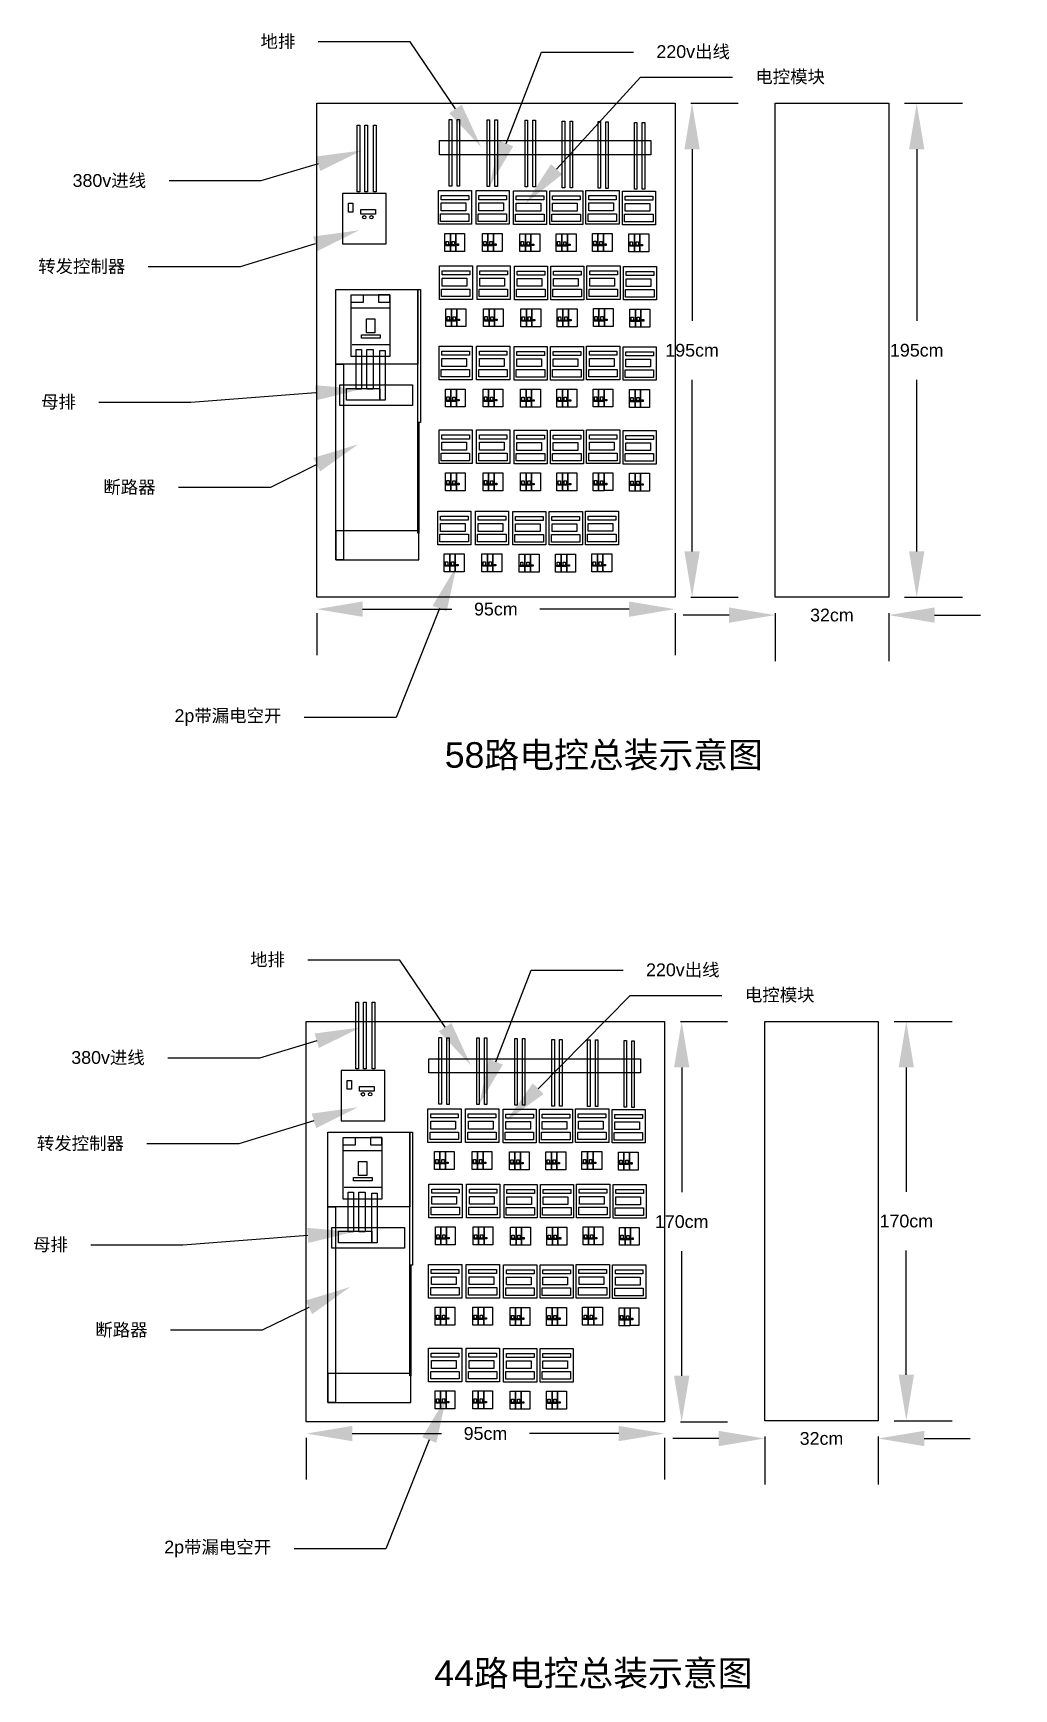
# Model space of a CAD drawing. Header units: inches. Extents: x 25450.92 to 25454.76, y 10966.62 to 10973.11.
import ezdxf
from ezdxf import colors
from ezdxf.entities.mleader import LeaderData, LeaderLine
from ezdxf.math import Vec2, Vec3

# ---------------------------------------------------------------- set-up
doc = ezdxf.new("R2010")
doc.units = ezdxf.units.IN
doc.header["$MEASUREMENT"] = 0
doc.styles.get("Standard").update_dxf_attribs({"font": 'Arial.ttf'})
doc.dimstyles.get("Standard").update_dxf_attribs({"dimtxt": 0.18, "dimasz": 0.18, "dimexe": 0.18, "dimexo": 0.0625, "dimgap": 0.09, "dimtad": 0, "dimtih": 1, "dimtoh": 1, "dimdec": 4, "dimzin": 0, "dimdsep": 46, "dimtxsty": 'Standard', "dimcen": 0.09, "dimadec": 0, "dimazin": 0, "dimtfac": 1, "dimtdec": 4, "dimtofl": 0, "dimtmove": 0, "dimatfit": 3, "dimfxl": 1, "dimtolj": 1, "dimtzin": 0, "dimarcsym": 0})

msp = doc.modelspace()

# ---------------------------------------------------------------- texts
at = {"char_height": 0.1, "attachment_point": 1}
for s, insert in [('58{\\fArial Unicode MS|b0|i0|c134|p0;路电控总装示意图}', (25452.53194, 10970.33247)), ('44{\\fArial Unicode MS|b0|i0|c134|p0;路电控总装示意图}', (25452.49125, 10966.73557))]:
    msp.add_mtext_dynamic_manual_height_columns(s, width=2.5881533, gutter_width=1, heights=[0], dxfattribs=dict(at, insert=insert))

# ---------------------------------------------------------------- blocks, each defined once
blk = doc.blocks.new('*D1')
at = {"color": 0, "lineweight": -2, "transparency": 16777216}
for p, q in [((25452.0302, 10970.8374), (25452.0302, 10970.6736)), ((25452.2102, 10970.8536), (25452.5604, 10970.8536)), ((25453.2542, 10970.8536), (25452.9041, 10970.8536)), ((25453.4342, 10970.8374), (25453.4342, 10970.6736))]:
    blk.add_line(p, q, dxfattribs=at)
at = {"color": 0, "transparency": 16777216}
for points in [[(25452.2102, 10970.8836), (25452.2102, 10970.8236), (25452.0302, 10970.8536)], [(25453.2542, 10970.8836), (25453.2542, 10970.8236), (25453.4342, 10970.8536)]]:
    blk.add_solid(points, dxfattribs=at)
at = {"layer": 'Defpoints', "color": 0, "transparency": 16777216}
for p in [(25452.0302, 10970.8999), (25453.4342, 10970.8999), (25453.4342, 10970.8536)]:
    blk.add_point(p, dxfattribs=at)
at = {"color": 0, "transparency": 16777216, "insert": (25452.7322, 10970.8536), "char_height": 0.18, "attachment_point": 5}
blk.add_mtext('\\A1;{\\H0.27778x;95cm}', dxfattribs=at)
blk = doc.blocks.new('*D2')
at = {"color": 0, "lineweight": -2, "transparency": 16777216}
for p, q in [((25453.4967, 10972.8351), (25453.681, 10972.8351)), ((25453.501, 10972.6551), (25453.501, 10971.9829)), ((25453.501, 10971.0799), (25453.501, 10971.7522)), ((25453.4967, 10970.8999), (25453.681, 10970.8999))]:
    blk.add_line(p, q, dxfattribs=at)
at = {"color": 0, "transparency": 16777216}
for points in [[(25453.471, 10972.6551), (25453.531, 10972.6551), (25453.501, 10972.8351)], [(25453.471, 10971.0799), (25453.531, 10971.0799), (25453.501, 10970.8999)]]:
    blk.add_solid(points, dxfattribs=at)
at = {"layer": 'Defpoints', "color": 0, "transparency": 16777216}
for p in [(25453.4342, 10972.8351), (25453.4342, 10970.8999), (25453.501, 10970.8999)]:
    blk.add_point(p, dxfattribs=at)
at = {"color": 0, "transparency": 16777216, "insert": (25453.501, 10971.8675), "char_height": 0.18, "attachment_point": 5}
blk.add_mtext('\\A1;{\\H0.27778x;195cm}', dxfattribs=at)
blk = doc.blocks.new('*D3')
at = {"color": 0, "lineweight": -2, "transparency": 16777216}
for p, q in [((25453.6463, 10970.8302), (25453.4663, 10970.8302)), ((25453.8263, 10970.8374), (25453.8263, 10970.6502)), ((25454.2714, 10970.8374), (25454.2714, 10970.6502)), ((25454.4514, 10970.8302), (25454.6314, 10970.8302))]:
    blk.add_line(p, q, dxfattribs=at)
at = {"color": 0, "transparency": 16777216}
for points in [[(25453.6463, 10970.8602), (25453.6463, 10970.8002), (25453.8263, 10970.8302)], [(25454.4514, 10970.8602), (25454.4514, 10970.8002), (25454.2714, 10970.8302)]]:
    blk.add_solid(points, dxfattribs=at)
at = {"layer": 'Defpoints', "color": 0, "transparency": 16777216}
for p in [(25453.8263, 10970.8999), (25454.2714, 10970.8999), (25454.2714, 10970.8302)]:
    blk.add_point(p, dxfattribs=at)
at = {"color": 0, "transparency": 16777216, "insert": (25454.0488, 10970.8302), "char_height": 0.18, "attachment_point": 5}
blk.add_mtext('\\A1;{\\H0.27778x;32cm}', dxfattribs=at)
blk = doc.blocks.new('*D4')
at = {"color": 0, "lineweight": -2, "transparency": 16777216}
for p, q in [((25454.3339, 10972.8351), (25454.5611, 10972.8351)), ((25454.3811, 10972.6551), (25454.3811, 10971.9829)), ((25454.3811, 10971.0799), (25454.3811, 10971.7522)), ((25454.3339, 10970.8999), (25454.5611, 10970.8999))]:
    blk.add_line(p, q, dxfattribs=at)
at = {"color": 0, "transparency": 16777216}
for points in [[(25454.3511, 10972.6551), (25454.4111, 10972.6551), (25454.3811, 10972.8351)], [(25454.3511, 10971.0799), (25454.4111, 10971.0799), (25454.3811, 10970.8999)]]:
    blk.add_solid(points, dxfattribs=at)
at = {"layer": 'Defpoints', "color": 0, "transparency": 16777216}
for p in [(25454.2714, 10972.8351), (25454.2714, 10970.8999), (25454.3811, 10970.8999)]:
    blk.add_point(p, dxfattribs=at)
at = {"color": 0, "transparency": 16777216, "insert": (25454.3811, 10971.8675), "char_height": 0.18, "attachment_point": 5}
blk.add_mtext('\\A1;{\\H0.27778x;195cm}', dxfattribs=at)
blk = doc.blocks.new('*D18')
at = {"color": 0, "lineweight": -2, "transparency": 16777216}
for p, q in [((25451.9895, 10967.6079), (25451.9895, 10967.4441)), ((25452.1695, 10967.6241), (25452.5197, 10967.6241)), ((25453.2136, 10967.6241), (25452.8634, 10967.6241)), ((25453.3936, 10967.6079), (25453.3936, 10967.4441))]:
    blk.add_line(p, q, dxfattribs=at)
at = {"color": 0, "transparency": 16777216}
for points in [[(25452.1695, 10967.6541), (25452.1695, 10967.5941), (25451.9895, 10967.6241)], [(25453.2136, 10967.6541), (25453.2136, 10967.5941), (25453.3936, 10967.6241)]]:
    blk.add_solid(points, dxfattribs=at)
at = {"layer": 'Defpoints', "color": 0, "transparency": 16777216}
for p in [(25451.9895, 10967.6704), (25453.3936, 10967.6704), (25453.3936, 10967.6241)]:
    blk.add_point(p, dxfattribs=at)
at = {"color": 0, "transparency": 16777216, "insert": (25452.6915, 10967.6241), "char_height": 0.18, "attachment_point": 5}
blk.add_mtext('\\A1;{\\H0.27778x;95cm}', dxfattribs=at)
blk = doc.blocks.new('*D19')
at = {"color": 0, "lineweight": -2, "transparency": 16777216}
for p, q in [((25453.4561, 10969.2382), (25453.6403, 10969.2382)), ((25453.4603, 10969.0582), (25453.4603, 10968.5697)), ((25453.4603, 10967.8504), (25453.4603, 10968.339)), ((25453.4561, 10967.6704), (25453.6403, 10967.6704))]:
    blk.add_line(p, q, dxfattribs=at)
at = {"color": 0, "transparency": 16777216}
for points in [[(25453.4303, 10969.0582), (25453.4903, 10969.0582), (25453.4603, 10969.2382)], [(25453.4303, 10967.8504), (25453.4903, 10967.8504), (25453.4603, 10967.6704)]]:
    blk.add_solid(points, dxfattribs=at)
at = {"layer": 'Defpoints', "color": 0, "transparency": 16777216}
for p in [(25453.3936, 10969.2382), (25453.3936, 10967.6704), (25453.4603, 10967.6704)]:
    blk.add_point(p, dxfattribs=at)
at = {"color": 0, "transparency": 16777216, "insert": (25453.4603, 10968.4543), "char_height": 0.18, "attachment_point": 5}
blk.add_mtext('\\A1;{\\H0.27778x;170cm}', dxfattribs=at)
blk = doc.blocks.new('*D20')
at = {"color": 0, "lineweight": -2, "transparency": 16777216}
for p, q in [((25453.6056, 10967.6048), (25453.4256, 10967.6048)), ((25453.7856, 10967.612), (25453.7856, 10967.4248)), ((25454.2307, 10967.612), (25454.2307, 10967.4248)), ((25454.4107, 10967.6048), (25454.5907, 10967.6048))]:
    blk.add_line(p, q, dxfattribs=at)
at = {"color": 0, "transparency": 16777216}
for points in [[(25453.6056, 10967.6348), (25453.6056, 10967.5748), (25453.7856, 10967.6048)], [(25454.4107, 10967.6348), (25454.4107, 10967.5748), (25454.2307, 10967.6048)]]:
    blk.add_solid(points, dxfattribs=at)
at = {"layer": 'Defpoints', "color": 0, "transparency": 16777216}
for p in [(25453.7856, 10967.6745), (25454.2307, 10967.6745), (25454.2307, 10967.6048)]:
    blk.add_point(p, dxfattribs=at)
at = {"color": 0, "transparency": 16777216, "insert": (25454.0081, 10967.6048), "char_height": 0.18, "attachment_point": 5}
blk.add_mtext('\\A1;{\\H0.27778x;32cm}', dxfattribs=at)
blk = doc.blocks.new('*D21')
at = {"color": 0, "lineweight": -2, "transparency": 16777216}
for p, q in [((25454.2932, 10969.2382), (25454.5204, 10969.2382)), ((25454.3404, 10969.0582), (25454.3404, 10968.5717)), ((25454.3404, 10967.8545), (25454.3404, 10968.341)), ((25454.2932, 10967.6745), (25454.5204, 10967.6745))]:
    blk.add_line(p, q, dxfattribs=at)
at = {"color": 0, "transparency": 16777216}
for points in [[(25454.3104, 10969.0582), (25454.3704, 10969.0582), (25454.3404, 10969.2382)], [(25454.3104, 10967.8545), (25454.3704, 10967.8545), (25454.3404, 10967.6745)]]:
    blk.add_solid(points, dxfattribs=at)
at = {"layer": 'Defpoints', "color": 0, "transparency": 16777216}
for p in [(25454.2307, 10969.2382), (25454.2307, 10967.6745), (25454.3404, 10967.6745)]:
    blk.add_point(p, dxfattribs=at)
at = {"color": 0, "transparency": 16777216, "insert": (25454.3404, 10968.4564), "char_height": 0.18, "attachment_point": 5}
blk.add_mtext('\\A1;{\\H0.27778x;170cm}', dxfattribs=at)

# ---------------------------------------------------------------- dimensions: what is measured, and where the dimension line sits
for base, p1, p2, text, picture, middle in [((25453.50099, 10970.89993), (25453.43424, 10972.83512), (25453.43424, 10970.89993), '{\\H0.27778x;195cm}', '*D2', (25453.50099, 10971.86753)), ((25454.38109, 10970.89993), (25454.27138, 10972.83512), (25454.27138, 10970.89993), '{\\H0.27778x;195cm}', '*D4', (25454.38109, 10971.86753)), ((25453.4603, 10967.67043), (25453.39355, 10969.23822), (25453.39355, 10967.67043), '{\\H0.27778x;170cm}', '*D19', (25453.4603, 10968.45433)), ((25454.34039, 10967.67453), (25454.23068, 10969.23822), (25454.23068, 10967.67453), '{\\H0.27778x;170cm}', '*D21', (25454.34039, 10968.45638))]:
    dim = msp.add_linear_dim(base=base, p1=p1, p2=p2, angle=90, text=text, dimstyle='Standard')
    dim.commit()
    dim.dimension.update_dxf_attribs({"geometry": picture, "text_midpoint": middle})
for base, p1, p2, text, picture, middle in [((25453.43424, 10970.85361), (25452.03022, 10970.89993), (25453.43424, 10970.89993), '{\\H0.27778x;95cm}', '*D1', (25452.73223, 10970.85361)), ((25454.27138, 10970.83021), (25453.82626, 10970.89993), (25454.27138, 10970.89993), '{\\H0.27778x;32cm}', '*D3', (25454.04882, 10970.83021)), ((25453.39355, 10967.62411), (25451.98952, 10967.67043), (25453.39355, 10967.67043), '{\\H0.27778x;95cm}', '*D18', (25452.69154, 10967.62411)), ((25454.23068, 10967.60481), (25453.78557, 10967.67453), (25454.23068, 10967.67453), '{\\H0.27778x;32cm}', '*D20', (25454.00812, 10967.60481))]:
    dim = msp.add_linear_dim(base=base, p1=p1, p2=p2, text=text, dimstyle='Standard')
    dim.commit()
    dim.dimension.update_dxf_attribs({"geometry": picture, "text_midpoint": middle})

# ---------------------------------------------------------------- linework, layer by layer
for p, q in [((25452.30274, 10972.48189), (25452.13148, 10972.48189)), ((25452.13148, 10972.48189), (25452.13148, 10972.47515)), ((25452.13148, 10972.47515), (25452.13148, 10972.2844)), ((25452.30274, 10972.2844), (25452.30274, 10972.48189)), ((25452.13148, 10972.2844), (25452.30274, 10972.2844)), ((25452.16757, 10972.0338), (25452.31481, 10972.03421)), ((25452.16962, 10971.89061), (25452.31397, 10971.88999)), ((25452.29753, 10969.04636), (25452.12627, 10969.04636)), ((25452.12627, 10969.04636), (25452.12627, 10969.03963)), ((25452.12627, 10969.03963), (25452.12627, 10968.84888)), ((25452.29753, 10968.84888), (25452.29753, 10969.04636)), ((25452.12627, 10968.84888), (25452.29753, 10968.84888)), ((25452.13617, 10968.73278), (25452.28341, 10968.73319)), ((25452.13822, 10968.58959), (25452.28257, 10968.58897))]:
    msp.add_line(p, q)
for points in [[(25452.03022, 10972.83512), (25453.43424, 10972.83512), (25453.43424, 10970.89993), (25452.03022, 10970.89993)], [(25452.5498, 10972.77214), (25452.55958, 10972.77214), (25452.55958, 10972.51098), (25452.5498, 10972.51098)], [(25452.58034, 10972.77186), (25452.59011, 10972.77186), (25452.59011, 10972.5107), (25452.58034, 10972.5107)], [(25453.82626, 10972.83512), (25454.27138, 10972.83512), (25454.27138, 10970.89993), (25453.82626, 10970.89993)], [(25452.18893, 10972.74964), (25452.1987, 10972.74964), (25452.1987, 10972.48848), (25452.18893, 10972.48848)], [(25452.21946, 10972.74937), (25452.22924, 10972.74937), (25452.22924, 10972.48821), (25452.21946, 10972.48821)], [(25452.25314, 10972.74937), (25452.26291, 10972.74937), (25452.26291, 10972.48821), (25452.25314, 10972.48821)], [(25452.69777, 10972.77096), (25452.70755, 10972.77096), (25452.70755, 10972.5098), (25452.69777, 10972.5098)], [(25452.72831, 10972.77068), (25452.73808, 10972.77068), (25452.73808, 10972.50952), (25452.72831, 10972.50952)], [(25452.84671, 10972.76916), (25452.85648, 10972.76916), (25452.85648, 10972.508), (25452.84671, 10972.508)], [(25452.87724, 10972.76888), (25452.88702, 10972.76888), (25452.88702, 10972.50772), (25452.87724, 10972.50772)], [(25452.99226, 10972.76534), (25453.00204, 10972.76534), (25453.00204, 10972.50418), (25452.99226, 10972.50418)], [(25453.0228, 10972.76506), (25453.03258, 10972.76506), (25453.03258, 10972.5039), (25453.0228, 10972.5039)], [(25453.13251, 10972.76346), (25453.14229, 10972.76346), (25453.14229, 10972.5023), (25453.13251, 10972.5023)], [(25453.16305, 10972.76318), (25453.17282, 10972.76318), (25453.17282, 10972.50202), (25453.16305, 10972.50202)], [(25453.27505, 10972.76013), (25453.28483, 10972.76013), (25453.28483, 10972.49897), (25453.27505, 10972.49897)], [(25453.30559, 10972.75985), (25453.31536, 10972.75985), (25453.31536, 10972.49869), (25453.30559, 10972.49869)], [(25452.51082, 10972.68937), (25453.33962, 10972.68937), (25453.33962, 10972.63347), (25452.51082, 10972.63347)], [(25452.50696, 10972.49293), (25452.63694, 10972.49293), (25452.63694, 10972.36141), (25452.50696, 10972.36141)], [(25452.51758, 10972.47335), (25452.62584, 10972.47335), (25452.62584, 10972.45744), (25452.51758, 10972.45744)], [(25452.65444, 10972.49293), (25452.78443, 10972.49293), (25452.78443, 10972.36141), (25452.65444, 10972.36141)], [(25452.66506, 10972.47335), (25452.77333, 10972.47335), (25452.77333, 10972.45744), (25452.66506, 10972.45744)], [(25452.80097, 10972.49196), (25452.93095, 10972.49196), (25452.93095, 10972.36044), (25452.80097, 10972.36044)], [(25452.81159, 10972.47237), (25452.91985, 10972.47237), (25452.91985, 10972.45647), (25452.81159, 10972.45647)], [(25452.9435, 10972.49196), (25453.07349, 10972.49196), (25453.07349, 10972.36044), (25452.9435, 10972.36044)], [(25452.95413, 10972.47237), (25453.06239, 10972.47237), (25453.06239, 10972.45647), (25452.95413, 10972.45647)], [(25453.08532, 10972.493), (25453.21531, 10972.493), (25453.21531, 10972.36148), (25453.08532, 10972.36148)], [(25453.09594, 10972.47342), (25453.2042, 10972.47342), (25453.2042, 10972.45751), (25453.09594, 10972.45751)], [(25453.22798, 10972.49105), (25453.35797, 10972.49105), (25453.35797, 10972.35954), (25453.22798, 10972.35954)], [(25453.2386, 10972.47147), (25453.34686, 10972.47147), (25453.34686, 10972.45557), (25453.2386, 10972.45557)], [(25452.15477, 10972.44335), (25452.17191, 10972.44335), (25452.17191, 10972.40912), (25452.15477, 10972.40912)], [(25452.20329, 10972.41863), (25452.26038, 10972.41863), (25452.26038, 10972.40106), (25452.20329, 10972.40106)], [(25452.5154, 10972.40224), (25452.62693, 10972.40224), (25452.62693, 10972.37252), (25452.5154, 10972.37252)], [(25452.51806, 10972.44467), (25452.61474, 10972.44467), (25452.61474, 10972.41391), (25452.51806, 10972.41391)], [(25452.66289, 10972.40224), (25452.77441, 10972.40224), (25452.77441, 10972.37252), (25452.66289, 10972.37252)], [(25452.66555, 10972.44467), (25452.76222, 10972.44467), (25452.76222, 10972.41391), (25452.66555, 10972.41391)], [(25452.80941, 10972.40127), (25452.92093, 10972.40127), (25452.92093, 10972.37155), (25452.80941, 10972.37155)], [(25452.81207, 10972.4437), (25452.90874, 10972.4437), (25452.90874, 10972.41293), (25452.81207, 10972.41293)], [(25452.95195, 10972.40127), (25453.06347, 10972.40127), (25453.06347, 10972.37155), (25452.95195, 10972.37155)], [(25452.95461, 10972.4437), (25453.05128, 10972.4437), (25453.05128, 10972.41293), (25452.95461, 10972.41293)], [(25453.09377, 10972.40231), (25453.20529, 10972.40231), (25453.20529, 10972.37259), (25453.09377, 10972.37259)], [(25453.09642, 10972.44474), (25453.1931, 10972.44474), (25453.1931, 10972.41398), (25453.09642, 10972.41398)], [(25453.23643, 10972.40037), (25453.34795, 10972.40037), (25453.34795, 10972.37065), (25453.23643, 10972.37065)], [(25453.23908, 10972.44279), (25453.33576, 10972.44279), (25453.33576, 10972.41203), (25453.23908, 10972.41203)], [(25452.53206, 10972.32537), (25452.55391, 10972.32537), (25452.55391, 10972.25503), (25452.53206, 10972.25503)], [(25452.55391, 10972.32537), (25452.57575, 10972.32537), (25452.57575, 10972.25503), (25452.55391, 10972.25503)], [(25452.57575, 10972.32537), (25452.61003, 10972.32537), (25452.61003, 10972.2551), (25452.57575, 10972.2551)], [(25452.67955, 10972.32537), (25452.70139, 10972.32537), (25452.70139, 10972.25503), (25452.67955, 10972.25503)], [(25452.70139, 10972.32537), (25452.72324, 10972.32537), (25452.72324, 10972.25503), (25452.70139, 10972.25503)], [(25452.72324, 10972.32537), (25452.75752, 10972.32537), (25452.75752, 10972.2551), (25452.72324, 10972.2551)], [(25452.82607, 10972.3244), (25452.84792, 10972.3244), (25452.84792, 10972.25406), (25452.82607, 10972.25406)], [(25452.84792, 10972.3244), (25452.86976, 10972.3244), (25452.86976, 10972.25406), (25452.84792, 10972.25406)], [(25452.86976, 10972.3244), (25452.90404, 10972.3244), (25452.90404, 10972.25413), (25452.86976, 10972.25413)], [(25452.96861, 10972.3244), (25452.99045, 10972.3244), (25452.99045, 10972.25406), (25452.96861, 10972.25406)], [(25452.99045, 10972.3244), (25453.0123, 10972.3244), (25453.0123, 10972.25406), (25452.99045, 10972.25406)], [(25453.0123, 10972.3244), (25453.04658, 10972.3244), (25453.04658, 10972.25413), (25453.0123, 10972.25413)], [(25453.11042, 10972.32544), (25453.13227, 10972.32544), (25453.13227, 10972.2551), (25453.11042, 10972.2551)], [(25453.13227, 10972.32544), (25453.15411, 10972.32544), (25453.15411, 10972.2551), (25453.13227, 10972.2551)], [(25453.15411, 10972.32544), (25453.18839, 10972.32544), (25453.18839, 10972.25517), (25453.15411, 10972.25517)], [(25453.25308, 10972.3235), (25453.27493, 10972.3235), (25453.27493, 10972.25315), (25453.25308, 10972.25315)], [(25453.27493, 10972.3235), (25453.29677, 10972.3235), (25453.29677, 10972.25315), (25453.27493, 10972.25315)], [(25453.29677, 10972.3235), (25453.33105, 10972.3235), (25453.33105, 10972.25322), (25453.29677, 10972.25322)], [(25452.53592, 10972.2819), (25452.57225, 10972.2819), (25452.57225, 10972.27704), (25452.53592, 10972.27704)], [(25452.53773, 10972.2944), (25452.54678, 10972.2944), (25452.54678, 10972.27919), (25452.53773, 10972.27919)], [(25452.56139, 10972.29405), (25452.57044, 10972.29405), (25452.57044, 10972.27885), (25452.56139, 10972.27885)], [(25452.5807, 10972.28426), (25452.58637, 10972.28426), (25452.58637, 10972.2785), (25452.5807, 10972.2785)], [(25452.68341, 10972.2819), (25452.71974, 10972.2819), (25452.71974, 10972.27704), (25452.68341, 10972.27704)], [(25452.68522, 10972.2944), (25452.69427, 10972.2944), (25452.69427, 10972.27919), (25452.68522, 10972.27919)], [(25452.70888, 10972.29405), (25452.71793, 10972.29405), (25452.71793, 10972.27885), (25452.70888, 10972.27885)], [(25452.72819, 10972.28426), (25452.73386, 10972.28426), (25452.73386, 10972.2785), (25452.72819, 10972.2785)], [(25452.82993, 10972.28093), (25452.86626, 10972.28093), (25452.86626, 10972.27607), (25452.82993, 10972.27607)], [(25452.83174, 10972.29343), (25452.84079, 10972.29343), (25452.84079, 10972.27822), (25452.83174, 10972.27822)], [(25452.8554, 10972.29308), (25452.86445, 10972.29308), (25452.86445, 10972.27788), (25452.8554, 10972.27788)], [(25452.87471, 10972.28329), (25452.88038, 10972.28329), (25452.88038, 10972.27753), (25452.87471, 10972.27753)], [(25452.97247, 10972.28093), (25453.0088, 10972.28093), (25453.0088, 10972.27607), (25452.97247, 10972.27607)], [(25452.97428, 10972.29343), (25452.98333, 10972.29343), (25452.98333, 10972.27822), (25452.97428, 10972.27822)], [(25452.99794, 10972.29308), (25453.00699, 10972.29308), (25453.00699, 10972.27788), (25452.99794, 10972.27788)], [(25453.01725, 10972.28329), (25453.02292, 10972.28329), (25453.02292, 10972.27753), (25453.01725, 10972.27753)], [(25453.11429, 10972.28197), (25453.15061, 10972.28197), (25453.15061, 10972.27711), (25453.11429, 10972.27711)], [(25453.1161, 10972.29447), (25453.12515, 10972.29447), (25453.12515, 10972.27926), (25453.1161, 10972.27926)], [(25453.13975, 10972.29412), (25453.1488, 10972.29412), (25453.1488, 10972.27892), (25453.13975, 10972.27892)], [(25453.15906, 10972.28433), (25453.16474, 10972.28433), (25453.16474, 10972.27857), (25453.15906, 10972.27857)], [(25453.25695, 10972.28003), (25453.29327, 10972.28003), (25453.29327, 10972.27517), (25453.25695, 10972.27517)], [(25453.25876, 10972.29253), (25453.26781, 10972.29253), (25453.26781, 10972.27732), (25453.25876, 10972.27732)], [(25453.28241, 10972.29218), (25453.29146, 10972.29218), (25453.29146, 10972.27697), (25453.28241, 10972.27697)], [(25453.30172, 10972.28239), (25453.3074, 10972.28239), (25453.3074, 10972.27663), (25453.30172, 10972.27663)], [(25452.51094, 10972.19816), (25452.64093, 10972.19816), (25452.64093, 10972.06664), (25452.51094, 10972.06664)], [(25452.65843, 10972.19816), (25452.78841, 10972.19816), (25452.78841, 10972.06664), (25452.65843, 10972.06664)], [(25452.80495, 10972.19719), (25452.93494, 10972.19719), (25452.93494, 10972.06567), (25452.80495, 10972.06567)], [(25452.94749, 10972.19719), (25453.07747, 10972.19719), (25453.07747, 10972.06567), (25452.94749, 10972.06567)], [(25453.0893, 10972.19823), (25453.21929, 10972.19823), (25453.21929, 10972.06671), (25453.0893, 10972.06671)], [(25453.23196, 10972.19628), (25453.36195, 10972.19628), (25453.36195, 10972.06477), (25453.23196, 10972.06477)], [(25452.52156, 10972.17858), (25452.62982, 10972.17858), (25452.62982, 10972.16268), (25452.52156, 10972.16268)], [(25452.52204, 10972.1499), (25452.61872, 10972.1499), (25452.61872, 10972.11914), (25452.52204, 10972.11914)], [(25452.66905, 10972.17858), (25452.77731, 10972.17858), (25452.77731, 10972.16268), (25452.66905, 10972.16268)], [(25452.66953, 10972.1499), (25452.76621, 10972.1499), (25452.76621, 10972.11914), (25452.66953, 10972.11914)], [(25452.81557, 10972.17761), (25452.92383, 10972.17761), (25452.92383, 10972.1617), (25452.81557, 10972.1617)], [(25452.81605, 10972.14893), (25452.91273, 10972.14893), (25452.91273, 10972.11817), (25452.81605, 10972.11817)], [(25452.95811, 10972.17761), (25453.06637, 10972.17761), (25453.06637, 10972.1617), (25452.95811, 10972.1617)], [(25452.95859, 10972.14893), (25453.05527, 10972.14893), (25453.05527, 10972.11817), (25452.95859, 10972.11817)], [(25453.09992, 10972.17865), (25453.20819, 10972.17865), (25453.20819, 10972.16275), (25453.09992, 10972.16275)], [(25453.10041, 10972.14997), (25453.19708, 10972.14997), (25453.19708, 10972.11921), (25453.10041, 10972.11921)], [(25453.24258, 10972.1767), (25453.35085, 10972.1767), (25453.35085, 10972.1608), (25453.24258, 10972.1608)], [(25453.24307, 10972.14802), (25453.33974, 10972.14802), (25453.33974, 10972.11726), (25453.24307, 10972.11726)], [(25452.10541, 10972.10532), (25452.42645, 10972.10532), (25452.42645, 10971.81374), (25452.10541, 10971.81374)], [(25452.16551, 10972.08511), (25452.31747, 10972.08511), (25452.31747, 10971.8427), (25452.16551, 10971.8427)], [(25452.16551, 10972.08511), (25452.21222, 10972.08511), (25452.21222, 10972.05435), (25452.16551, 10972.05435)], [(25452.31747, 10972.08511), (25452.27184, 10972.08511), (25452.27184, 10972.05574), (25452.31747, 10972.05574)], [(25452.43756, 10971.58453), (25452.42645, 10971.58453), (25452.42645, 10972.10532), (25452.43756, 10972.10532)], [(25452.51939, 10972.10747), (25452.63091, 10972.10747), (25452.63091, 10972.07775), (25452.51939, 10972.07775)], [(25452.66687, 10972.10747), (25452.7784, 10972.10747), (25452.7784, 10972.07775), (25452.66687, 10972.07775)], [(25452.8134, 10972.1065), (25452.92492, 10972.1065), (25452.92492, 10972.07678), (25452.8134, 10972.07678)], [(25452.95594, 10972.1065), (25453.06746, 10972.1065), (25453.06746, 10972.07678), (25452.95594, 10972.07678)], [(25453.09775, 10972.10754), (25453.20927, 10972.10754), (25453.20927, 10972.07782), (25453.09775, 10972.07782)], [(25453.24041, 10972.1056), (25453.35193, 10972.1056), (25453.35193, 10972.07588), (25453.24041, 10972.07588)], [(25452.53604, 10972.0306), (25452.55789, 10972.0306), (25452.55789, 10971.96026), (25452.53604, 10971.96026)], [(25452.54172, 10971.99963), (25452.55077, 10971.99963), (25452.55077, 10971.98443), (25452.54172, 10971.98443)], [(25452.55789, 10972.0306), (25452.57973, 10972.0306), (25452.57973, 10971.96026), (25452.55789, 10971.96026)], [(25452.56537, 10971.99929), (25452.57442, 10971.99929), (25452.57442, 10971.98408), (25452.56537, 10971.98408)], [(25452.57973, 10972.0306), (25452.61401, 10972.0306), (25452.61401, 10971.96033), (25452.57973, 10971.96033)], [(25452.68353, 10972.0306), (25452.70538, 10972.0306), (25452.70538, 10971.96026), (25452.68353, 10971.96026)], [(25452.6892, 10971.99963), (25452.69826, 10971.99963), (25452.69826, 10971.98443), (25452.6892, 10971.98443)], [(25452.70538, 10972.0306), (25452.72722, 10972.0306), (25452.72722, 10971.96026), (25452.70538, 10971.96026)], [(25452.71286, 10971.99929), (25452.72191, 10971.99929), (25452.72191, 10971.98408), (25452.71286, 10971.98408)], [(25452.72722, 10972.0306), (25452.7615, 10972.0306), (25452.7615, 10971.96033), (25452.72722, 10971.96033)], [(25452.83005, 10972.02963), (25452.8519, 10972.02963), (25452.8519, 10971.95929), (25452.83005, 10971.95929)], [(25452.83573, 10971.99866), (25452.84478, 10971.99866), (25452.84478, 10971.98345), (25452.83573, 10971.98345)], [(25452.8519, 10972.02963), (25452.87374, 10972.02963), (25452.87374, 10971.95929), (25452.8519, 10971.95929)], [(25452.85938, 10971.99831), (25452.86843, 10971.99831), (25452.86843, 10971.98311), (25452.85938, 10971.98311)], [(25452.87374, 10972.02963), (25452.90802, 10972.02963), (25452.90802, 10971.95936), (25452.87374, 10971.95936)], [(25452.97259, 10972.02963), (25452.99444, 10972.02963), (25452.99444, 10971.95929), (25452.97259, 10971.95929)], [(25452.97826, 10971.99866), (25452.98732, 10971.99866), (25452.98732, 10971.98345), (25452.97826, 10971.98345)], [(25452.99444, 10972.02963), (25453.01628, 10972.02963), (25453.01628, 10971.95929), (25452.99444, 10971.95929)], [(25453.00192, 10971.99831), (25453.01097, 10971.99831), (25453.01097, 10971.98311), (25453.00192, 10971.98311)], [(25453.01628, 10972.02963), (25453.05056, 10972.02963), (25453.05056, 10971.95936), (25453.01628, 10971.95936)], [(25453.11441, 10972.03067), (25453.13625, 10972.03067), (25453.13625, 10971.96033), (25453.11441, 10971.96033)], [(25453.12008, 10971.9997), (25453.12913, 10971.9997), (25453.12913, 10971.9845), (25453.12008, 10971.9845)], [(25453.13625, 10972.03067), (25453.1581, 10972.03067), (25453.1581, 10971.96033), (25453.13625, 10971.96033)], [(25453.14374, 10971.99936), (25453.15279, 10971.99936), (25453.15279, 10971.98415), (25453.14374, 10971.98415)], [(25453.1581, 10972.03067), (25453.19237, 10972.03067), (25453.19237, 10971.9604), (25453.1581, 10971.9604)], [(25453.25707, 10972.02873), (25453.27891, 10972.02873), (25453.27891, 10971.95839), (25453.25707, 10971.95839)], [(25453.26274, 10971.99776), (25453.27179, 10971.99776), (25453.27179, 10971.98255), (25453.26274, 10971.98255)], [(25453.27891, 10972.02873), (25453.30076, 10972.02873), (25453.30076, 10971.95839), (25453.27891, 10971.95839)], [(25453.2864, 10971.99741), (25453.29545, 10971.99741), (25453.29545, 10971.9822), (25453.2864, 10971.9822)], [(25453.30076, 10972.02873), (25453.33503, 10972.02873), (25453.33503, 10971.95846), (25453.30076, 10971.95846)], [(25452.20619, 10971.92874), (25452.27872, 10971.92874), (25452.27872, 10971.91457), (25452.20619, 10971.91457)], [(25452.22526, 10971.9904), (25452.25845, 10971.9904), (25452.25845, 10971.9361), (25452.22526, 10971.9361)], [(25452.53991, 10971.98713), (25452.57623, 10971.98713), (25452.57623, 10971.98227), (25452.53991, 10971.98227)], [(25452.58468, 10971.98949), (25452.59036, 10971.98949), (25452.59036, 10971.98373), (25452.58468, 10971.98373)], [(25452.68739, 10971.98713), (25452.72372, 10971.98713), (25452.72372, 10971.98227), (25452.68739, 10971.98227)], [(25452.73217, 10971.98949), (25452.73784, 10971.98949), (25452.73784, 10971.98373), (25452.73217, 10971.98373)], [(25452.83391, 10971.98616), (25452.87024, 10971.98616), (25452.87024, 10971.9813), (25452.83391, 10971.9813)], [(25452.87869, 10971.98852), (25452.88436, 10971.98852), (25452.88436, 10971.98276), (25452.87869, 10971.98276)], [(25452.97645, 10971.98616), (25453.01278, 10971.98616), (25453.01278, 10971.9813), (25452.97645, 10971.9813)], [(25453.02123, 10971.98852), (25453.0269, 10971.98852), (25453.0269, 10971.98276), (25453.02123, 10971.98276)], [(25453.11827, 10971.9872), (25453.1546, 10971.9872), (25453.1546, 10971.98234), (25453.11827, 10971.98234)], [(25453.16305, 10971.98956), (25453.16872, 10971.98956), (25453.16872, 10971.9838), (25453.16305, 10971.9838)], [(25453.26093, 10971.98526), (25453.29726, 10971.98526), (25453.29726, 10971.9804), (25453.26093, 10971.9804)], [(25453.30571, 10971.98762), (25453.31138, 10971.98762), (25453.31138, 10971.98186), (25453.30571, 10971.98186)], [(25452.18519, 10971.87082), (25452.20595, 10971.87082), (25452.20595, 10971.71535), (25452.18519, 10971.71535)], [(25452.22695, 10971.87013), (25452.25205, 10971.87013), (25452.25205, 10971.71479), (25452.22695, 10971.71479)], [(25452.27716, 10971.86728), (25452.2984, 10971.86728), (25452.2984, 10971.67278), (25452.27716, 10971.67278)], [(25452.50949, 10971.88346), (25452.63948, 10971.88346), (25452.63948, 10971.75194), (25452.50949, 10971.75194)], [(25452.52011, 10971.86388), (25452.62837, 10971.86388), (25452.62837, 10971.84798), (25452.52011, 10971.84798)], [(25452.65698, 10971.88346), (25452.78697, 10971.88346), (25452.78697, 10971.75194), (25452.65698, 10971.75194)], [(25452.6676, 10971.86388), (25452.77586, 10971.86388), (25452.77586, 10971.84798), (25452.6676, 10971.84798)], [(25452.8035, 10971.88249), (25452.93349, 10971.88249), (25452.93349, 10971.75097), (25452.8035, 10971.75097)], [(25452.94604, 10971.88249), (25453.07603, 10971.88249), (25453.07603, 10971.75097), (25452.94604, 10971.75097)], [(25453.08785, 10971.88353), (25453.21784, 10971.88353), (25453.21784, 10971.75201), (25453.08785, 10971.75201)], [(25453.09848, 10971.86395), (25453.20674, 10971.86395), (25453.20674, 10971.84805), (25453.09848, 10971.84805)], [(25453.23051, 10971.88159), (25453.3605, 10971.88159), (25453.3605, 10971.75007), (25453.23051, 10971.75007)], [(25452.10541, 10971.81374), (25452.13558, 10971.81374), (25452.13558, 10971.04644), (25452.10541, 10971.04644)], [(25452.52059, 10971.8352), (25452.61727, 10971.8352), (25452.61727, 10971.80444), (25452.52059, 10971.80444)], [(25452.66808, 10971.8352), (25452.76476, 10971.8352), (25452.76476, 10971.80444), (25452.66808, 10971.80444)], [(25452.81412, 10971.86291), (25452.92238, 10971.86291), (25452.92238, 10971.84701), (25452.81412, 10971.84701)], [(25452.8146, 10971.83423), (25452.91128, 10971.83423), (25452.91128, 10971.80347), (25452.8146, 10971.80347)], [(25452.95666, 10971.86291), (25453.06492, 10971.86291), (25453.06492, 10971.84701), (25452.95666, 10971.84701)], [(25452.95714, 10971.83423), (25453.05382, 10971.83423), (25453.05382, 10971.80347), (25452.95714, 10971.80347)], [(25453.09896, 10971.83527), (25453.19563, 10971.83527), (25453.19563, 10971.80451), (25453.09896, 10971.80451)], [(25453.24114, 10971.862), (25453.3494, 10971.862), (25453.3494, 10971.8461), (25453.24114, 10971.8461)], [(25453.24162, 10971.83333), (25453.33829, 10971.83333), (25453.33829, 10971.80257), (25453.24162, 10971.80257)], [(25452.51794, 10971.79277), (25452.62946, 10971.79277), (25452.62946, 10971.76305), (25452.51794, 10971.76305)], [(25452.66543, 10971.79277), (25452.77695, 10971.79277), (25452.77695, 10971.76305), (25452.66543, 10971.76305)], [(25452.81195, 10971.7918), (25452.92347, 10971.7918), (25452.92347, 10971.76208), (25452.81195, 10971.76208)], [(25452.95449, 10971.7918), (25453.06601, 10971.7918), (25453.06601, 10971.76208), (25452.95449, 10971.76208)], [(25453.0963, 10971.79284), (25453.20782, 10971.79284), (25453.20782, 10971.76312), (25453.0963, 10971.76312)], [(25453.23896, 10971.7909), (25453.35048, 10971.7909), (25453.35048, 10971.76118), (25453.23896, 10971.76118)], [(25452.12037, 10971.73229), (25452.40581, 10971.73229), (25452.40581, 10971.65091), (25452.12037, 10971.65091)], [(25452.14681, 10971.71771), (25452.27716, 10971.71771), (25452.27716, 10971.67278), (25452.14681, 10971.67278)], [(25452.53459, 10971.71591), (25452.55644, 10971.71591), (25452.55644, 10971.64556), (25452.53459, 10971.64556)], [(25452.53846, 10971.67244), (25452.57479, 10971.67244), (25452.57479, 10971.66758), (25452.53846, 10971.66758)], [(25452.54027, 10971.68494), (25452.54932, 10971.68494), (25452.54932, 10971.66973), (25452.54027, 10971.66973)], [(25452.55644, 10971.71591), (25452.57829, 10971.71591), (25452.57829, 10971.64556), (25452.55644, 10971.64556)], [(25452.56392, 10971.68459), (25452.57298, 10971.68459), (25452.57298, 10971.66938), (25452.56392, 10971.66938)], [(25452.57829, 10971.71591), (25452.61256, 10971.71591), (25452.61256, 10971.64563), (25452.57829, 10971.64563)], [(25452.58323, 10971.6748), (25452.58891, 10971.6748), (25452.58891, 10971.66903), (25452.58323, 10971.66903)], [(25452.68208, 10971.71591), (25452.70393, 10971.71591), (25452.70393, 10971.64556), (25452.68208, 10971.64556)], [(25452.68594, 10971.67244), (25452.72227, 10971.67244), (25452.72227, 10971.66758), (25452.68594, 10971.66758)], [(25452.68775, 10971.68494), (25452.69681, 10971.68494), (25452.69681, 10971.66973), (25452.68775, 10971.66973)], [(25452.70393, 10971.71591), (25452.72577, 10971.71591), (25452.72577, 10971.64556), (25452.70393, 10971.64556)], [(25452.71141, 10971.68459), (25452.72046, 10971.68459), (25452.72046, 10971.66938), (25452.71141, 10971.66938)], [(25452.72577, 10971.71591), (25452.76005, 10971.71591), (25452.76005, 10971.64563), (25452.72577, 10971.64563)], [(25452.73072, 10971.6748), (25452.73639, 10971.6748), (25452.73639, 10971.66903), (25452.73072, 10971.66903)], [(25452.8286, 10971.71493), (25452.85045, 10971.71493), (25452.85045, 10971.64459), (25452.8286, 10971.64459)], [(25452.83247, 10971.67146), (25452.8688, 10971.67146), (25452.8688, 10971.6666), (25452.83247, 10971.6666)], [(25452.83428, 10971.68396), (25452.84333, 10971.68396), (25452.84333, 10971.66876), (25452.83428, 10971.66876)], [(25452.85045, 10971.71493), (25452.8723, 10971.71493), (25452.8723, 10971.64459), (25452.85045, 10971.64459)], [(25452.85793, 10971.68362), (25452.86698, 10971.68362), (25452.86698, 10971.66841), (25452.85793, 10971.66841)], [(25452.8723, 10971.71493), (25452.90657, 10971.71493), (25452.90657, 10971.64466), (25452.8723, 10971.64466)], [(25452.87724, 10971.67383), (25452.88292, 10971.67383), (25452.88292, 10971.66806), (25452.87724, 10971.66806)], [(25452.97114, 10971.71493), (25452.99299, 10971.71493), (25452.99299, 10971.64459), (25452.97114, 10971.64459)], [(25452.97501, 10971.67146), (25453.01133, 10971.67146), (25453.01133, 10971.6666), (25452.97501, 10971.6666)], [(25452.97682, 10971.68396), (25452.98587, 10971.68396), (25452.98587, 10971.66876), (25452.97682, 10971.66876)], [(25452.99299, 10971.71493), (25453.01483, 10971.71493), (25453.01483, 10971.64459), (25452.99299, 10971.64459)], [(25453.00047, 10971.68362), (25453.00952, 10971.68362), (25453.00952, 10971.66841), (25453.00047, 10971.66841)], [(25453.01483, 10971.71493), (25453.04911, 10971.71493), (25453.04911, 10971.64466), (25453.01483, 10971.64466)], [(25453.01978, 10971.67383), (25453.02546, 10971.67383), (25453.02546, 10971.66806), (25453.01978, 10971.66806)], [(25453.11296, 10971.71597), (25453.1348, 10971.71597), (25453.1348, 10971.64563), (25453.11296, 10971.64563)], [(25453.11682, 10971.67251), (25453.15315, 10971.67251), (25453.15315, 10971.66764), (25453.11682, 10971.66764)], [(25453.11863, 10971.685), (25453.12768, 10971.685), (25453.12768, 10971.6698), (25453.11863, 10971.6698)], [(25453.1348, 10971.71597), (25453.15665, 10971.71597), (25453.15665, 10971.64563), (25453.1348, 10971.64563)], [(25453.14229, 10971.68466), (25453.15134, 10971.68466), (25453.15134, 10971.66945), (25453.14229, 10971.66945)], [(25453.15665, 10971.71597), (25453.19093, 10971.71597), (25453.19093, 10971.6457), (25453.15665, 10971.6457)], [(25453.1616, 10971.67487), (25453.16727, 10971.67487), (25453.16727, 10971.6691), (25453.1616, 10971.6691)], [(25453.25562, 10971.71403), (25453.27746, 10971.71403), (25453.27746, 10971.64369), (25453.25562, 10971.64369)], [(25453.25948, 10971.67056), (25453.29581, 10971.67056), (25453.29581, 10971.6657), (25453.25948, 10971.6657)], [(25453.26129, 10971.68306), (25453.27034, 10971.68306), (25453.27034, 10971.66785), (25453.26129, 10971.66785)], [(25453.27746, 10971.71403), (25453.29931, 10971.71403), (25453.29931, 10971.64369), (25453.27746, 10971.64369)], [(25453.28495, 10971.68271), (25453.294, 10971.68271), (25453.294, 10971.66751), (25453.28495, 10971.66751)], [(25453.29931, 10971.71403), (25453.33359, 10971.71403), (25453.33359, 10971.64376), (25453.29931, 10971.64376)], [(25453.30426, 10971.67292), (25453.30993, 10971.67292), (25453.30993, 10971.66716), (25453.30426, 10971.66716)], [(25452.42645, 10971.58453), (25452.43044, 10971.58453), (25452.43044, 10971.15116), (25452.42645, 10971.15116)], [(25452.50949, 10971.5555), (25452.63948, 10971.5555), (25452.63948, 10971.42398), (25452.50949, 10971.42398)], [(25452.65698, 10971.5555), (25452.78697, 10971.5555), (25452.78697, 10971.42398), (25452.65698, 10971.42398)], [(25452.8035, 10971.55453), (25452.93349, 10971.55453), (25452.93349, 10971.42301), (25452.8035, 10971.42301)], [(25452.94604, 10971.55453), (25453.07603, 10971.55453), (25453.07603, 10971.42301), (25452.94604, 10971.42301)], [(25453.08785, 10971.55557), (25453.21784, 10971.55557), (25453.21784, 10971.42405), (25453.08785, 10971.42405)], [(25453.23051, 10971.55363), (25453.3605, 10971.55363), (25453.3605, 10971.42211), (25453.23051, 10971.42211)], [(25452.52011, 10971.53592), (25452.62837, 10971.53592), (25452.62837, 10971.52002), (25452.52011, 10971.52002)], [(25452.52059, 10971.50724), (25452.61727, 10971.50724), (25452.61727, 10971.47648), (25452.52059, 10971.47648)], [(25452.6676, 10971.53592), (25452.77586, 10971.53592), (25452.77586, 10971.52002), (25452.6676, 10971.52002)], [(25452.66808, 10971.50724), (25452.76476, 10971.50724), (25452.76476, 10971.47648), (25452.66808, 10971.47648)], [(25452.81412, 10971.53495), (25452.92238, 10971.53495), (25452.92238, 10971.51905), (25452.81412, 10971.51905)], [(25452.8146, 10971.50627), (25452.91128, 10971.50627), (25452.91128, 10971.47551), (25452.8146, 10971.47551)], [(25452.95666, 10971.53495), (25453.06492, 10971.53495), (25453.06492, 10971.51905), (25452.95666, 10971.51905)], [(25452.95714, 10971.50627), (25453.05382, 10971.50627), (25453.05382, 10971.47551), (25452.95714, 10971.47551)], [(25453.09848, 10971.53599), (25453.20674, 10971.53599), (25453.20674, 10971.52009), (25453.09848, 10971.52009)], [(25453.09896, 10971.50731), (25453.19563, 10971.50731), (25453.19563, 10971.47655), (25453.09896, 10971.47655)], [(25453.24114, 10971.53404), (25453.3494, 10971.53404), (25453.3494, 10971.51814), (25453.24114, 10971.51814)], [(25453.24162, 10971.50537), (25453.33829, 10971.50537), (25453.33829, 10971.4746), (25453.24162, 10971.4746)], [(25452.51794, 10971.46481), (25452.62946, 10971.46481), (25452.62946, 10971.43509), (25452.51794, 10971.43509)], [(25452.66543, 10971.46481), (25452.77695, 10971.46481), (25452.77695, 10971.43509), (25452.66543, 10971.43509)], [(25452.81195, 10971.46384), (25452.92347, 10971.46384), (25452.92347, 10971.43412), (25452.81195, 10971.43412)], [(25452.95449, 10971.46384), (25453.06601, 10971.46384), (25453.06601, 10971.43412), (25452.95449, 10971.43412)], [(25453.0963, 10971.46488), (25453.20782, 10971.46488), (25453.20782, 10971.43516), (25453.0963, 10971.43516)], [(25453.23896, 10971.46294), (25453.35048, 10971.46294), (25453.35048, 10971.43322), (25453.23896, 10971.43322)], [(25452.53459, 10971.38794), (25452.55644, 10971.38794), (25452.55644, 10971.3176), (25452.53459, 10971.3176)], [(25452.54027, 10971.35697), (25452.54932, 10971.35697), (25452.54932, 10971.34177), (25452.54027, 10971.34177)], [(25452.55644, 10971.38794), (25452.57829, 10971.38794), (25452.57829, 10971.3176), (25452.55644, 10971.3176)], [(25452.56392, 10971.35663), (25452.57298, 10971.35663), (25452.57298, 10971.34142), (25452.56392, 10971.34142)], [(25452.57829, 10971.38794), (25452.61256, 10971.38794), (25452.61256, 10971.31767), (25452.57829, 10971.31767)], [(25452.58323, 10971.34684), (25452.58891, 10971.34684), (25452.58891, 10971.34107), (25452.58323, 10971.34107)], [(25452.68208, 10971.38794), (25452.70393, 10971.38794), (25452.70393, 10971.3176), (25452.68208, 10971.3176)], [(25452.68775, 10971.35697), (25452.69681, 10971.35697), (25452.69681, 10971.34177), (25452.68775, 10971.34177)], [(25452.70393, 10971.38794), (25452.72577, 10971.38794), (25452.72577, 10971.3176), (25452.70393, 10971.3176)], [(25452.71141, 10971.35663), (25452.72046, 10971.35663), (25452.72046, 10971.34142), (25452.71141, 10971.34142)], [(25452.72577, 10971.38794), (25452.76005, 10971.38794), (25452.76005, 10971.31767), (25452.72577, 10971.31767)], [(25452.73072, 10971.34684), (25452.73639, 10971.34684), (25452.73639, 10971.34107), (25452.73072, 10971.34107)], [(25452.8286, 10971.38697), (25452.85045, 10971.38697), (25452.85045, 10971.31663), (25452.8286, 10971.31663)], [(25452.83428, 10971.356), (25452.84333, 10971.356), (25452.84333, 10971.3408), (25452.83428, 10971.3408)], [(25452.85045, 10971.38697), (25452.8723, 10971.38697), (25452.8723, 10971.31663), (25452.85045, 10971.31663)], [(25452.85793, 10971.35566), (25452.86698, 10971.35566), (25452.86698, 10971.34045), (25452.85793, 10971.34045)], [(25452.8723, 10971.38697), (25452.90657, 10971.38697), (25452.90657, 10971.3167), (25452.8723, 10971.3167)], [(25452.87724, 10971.34586), (25452.88292, 10971.34586), (25452.88292, 10971.3401), (25452.87724, 10971.3401)], [(25452.97114, 10971.38697), (25452.99299, 10971.38697), (25452.99299, 10971.31663), (25452.97114, 10971.31663)], [(25452.97682, 10971.356), (25452.98587, 10971.356), (25452.98587, 10971.3408), (25452.97682, 10971.3408)], [(25452.99299, 10971.38697), (25453.01483, 10971.38697), (25453.01483, 10971.31663), (25452.99299, 10971.31663)], [(25453.00047, 10971.35566), (25453.00952, 10971.35566), (25453.00952, 10971.34045), (25453.00047, 10971.34045)], [(25453.01483, 10971.38697), (25453.04911, 10971.38697), (25453.04911, 10971.3167), (25453.01483, 10971.3167)], [(25453.01978, 10971.34586), (25453.02546, 10971.34586), (25453.02546, 10971.3401), (25453.01978, 10971.3401)], [(25453.11296, 10971.38801), (25453.1348, 10971.38801), (25453.1348, 10971.31767), (25453.11296, 10971.31767)], [(25453.11863, 10971.35704), (25453.12768, 10971.35704), (25453.12768, 10971.34184), (25453.11863, 10971.34184)], [(25453.1348, 10971.38801), (25453.15665, 10971.38801), (25453.15665, 10971.31767), (25453.1348, 10971.31767)], [(25453.14229, 10971.3567), (25453.15134, 10971.3567), (25453.15134, 10971.34149), (25453.14229, 10971.34149)], [(25453.15665, 10971.38801), (25453.19093, 10971.38801), (25453.19093, 10971.31774), (25453.15665, 10971.31774)], [(25453.1616, 10971.34691), (25453.16727, 10971.34691), (25453.16727, 10971.34114), (25453.1616, 10971.34114)], [(25453.25562, 10971.38607), (25453.27746, 10971.38607), (25453.27746, 10971.31573), (25453.25562, 10971.31573)], [(25453.26129, 10971.3551), (25453.27034, 10971.3551), (25453.27034, 10971.33989), (25453.26129, 10971.33989)], [(25453.27746, 10971.38607), (25453.29931, 10971.38607), (25453.29931, 10971.31573), (25453.27746, 10971.31573)], [(25453.28495, 10971.35475), (25453.294, 10971.35475), (25453.294, 10971.33955), (25453.28495, 10971.33955)], [(25453.29931, 10971.38607), (25453.33359, 10971.38607), (25453.33359, 10971.3158), (25453.29931, 10971.3158)], [(25453.30426, 10971.34496), (25453.30993, 10971.34496), (25453.30993, 10971.3392), (25453.30426, 10971.3392)], [(25452.53846, 10971.34448), (25452.57479, 10971.34448), (25452.57479, 10971.33961), (25452.53846, 10971.33961)], [(25452.68594, 10971.34448), (25452.72227, 10971.34448), (25452.72227, 10971.33961), (25452.68594, 10971.33961)], [(25452.83247, 10971.3435), (25452.8688, 10971.3435), (25452.8688, 10971.33864), (25452.83247, 10971.33864)], [(25452.97501, 10971.3435), (25453.01133, 10971.3435), (25453.01133, 10971.33864), (25452.97501, 10971.33864)], [(25453.11682, 10971.34455), (25453.15315, 10971.34455), (25453.15315, 10971.33968), (25453.11682, 10971.33968)], [(25453.25948, 10971.3426), (25453.29581, 10971.3426), (25453.29581, 10971.33774), (25453.25948, 10971.33774)], [(25452.50466, 10971.2374), (25452.63465, 10971.2374), (25452.63465, 10971.10588), (25452.50466, 10971.10588)], [(25452.51528, 10971.21782), (25452.62355, 10971.21782), (25452.62355, 10971.20192), (25452.51528, 10971.20192)], [(25452.65215, 10971.2374), (25452.78214, 10971.2374), (25452.78214, 10971.10588), (25452.65215, 10971.10588)], [(25452.66277, 10971.21782), (25452.77103, 10971.21782), (25452.77103, 10971.20192), (25452.66277, 10971.20192)], [(25452.79867, 10971.23643), (25452.92866, 10971.23643), (25452.92866, 10971.10491), (25452.79867, 10971.10491)], [(25452.80929, 10971.21685), (25452.91756, 10971.21685), (25452.91756, 10971.20095), (25452.80929, 10971.20095)], [(25452.94121, 10971.23643), (25453.0712, 10971.23643), (25453.0712, 10971.10491), (25452.94121, 10971.10491)], [(25452.95183, 10971.21685), (25453.06009, 10971.21685), (25453.06009, 10971.20095), (25452.95183, 10971.20095)], [(25453.08303, 10971.23747), (25453.21301, 10971.23747), (25453.21301, 10971.10595), (25453.08303, 10971.10595)], [(25453.09365, 10971.21789), (25453.20191, 10971.21789), (25453.20191, 10971.20199), (25453.09365, 10971.20199)], [(25452.10541, 10971.04644), (25452.43044, 10971.04644), (25452.43044, 10971.16088), (25452.10541, 10971.16088)], [(25452.51577, 10971.18914), (25452.61244, 10971.18914), (25452.61244, 10971.15838), (25452.51577, 10971.15838)], [(25452.66325, 10971.18914), (25452.75993, 10971.18914), (25452.75993, 10971.15838), (25452.66325, 10971.15838)], [(25452.80978, 10971.18817), (25452.90645, 10971.18817), (25452.90645, 10971.15741), (25452.80978, 10971.15741)], [(25452.95232, 10971.18817), (25453.04899, 10971.18817), (25453.04899, 10971.15741), (25452.95232, 10971.15741)], [(25453.09413, 10971.18921), (25453.19081, 10971.18921), (25453.19081, 10971.15845), (25453.09413, 10971.15845)], [(25452.51311, 10971.14671), (25452.62463, 10971.14671), (25452.62463, 10971.11699), (25452.51311, 10971.11699)], [(25452.6606, 10971.14671), (25452.77212, 10971.14671), (25452.77212, 10971.11699), (25452.6606, 10971.11699)], [(25452.80712, 10971.14574), (25452.91864, 10971.14574), (25452.91864, 10971.11602), (25452.80712, 10971.11602)], [(25452.94966, 10971.14574), (25453.06118, 10971.14574), (25453.06118, 10971.11602), (25452.94966, 10971.11602)], [(25453.09147, 10971.14678), (25453.203, 10971.14678), (25453.203, 10971.11706), (25453.09147, 10971.11706)], [(25452.52977, 10971.06984), (25452.55161, 10971.06984), (25452.55161, 10970.9995), (25452.52977, 10970.9995)], [(25452.53363, 10971.02638), (25452.56996, 10971.02638), (25452.56996, 10971.02151), (25452.53363, 10971.02151)], [(25452.53544, 10971.03887), (25452.54449, 10971.03887), (25452.54449, 10971.02367), (25452.53544, 10971.02367)], [(25452.55161, 10971.06984), (25452.57346, 10971.06984), (25452.57346, 10970.9995), (25452.55161, 10970.9995)], [(25452.5591, 10971.03853), (25452.56815, 10971.03853), (25452.56815, 10971.02332), (25452.5591, 10971.02332)], [(25452.57346, 10971.06984), (25452.60774, 10971.06984), (25452.60774, 10970.99957), (25452.57346, 10970.99957)], [(25452.57841, 10971.02874), (25452.58408, 10971.02874), (25452.58408, 10971.02297), (25452.57841, 10971.02297)], [(25452.67725, 10971.06984), (25452.6991, 10971.06984), (25452.6991, 10970.9995), (25452.67725, 10970.9995)], [(25452.68112, 10971.02638), (25452.71745, 10971.02638), (25452.71745, 10971.02151), (25452.68112, 10971.02151)], [(25452.68293, 10971.03887), (25452.69198, 10971.03887), (25452.69198, 10971.02367), (25452.68293, 10971.02367)], [(25452.6991, 10971.06984), (25452.72095, 10971.06984), (25452.72095, 10970.9995), (25452.6991, 10970.9995)], [(25452.70658, 10971.03853), (25452.71564, 10971.03853), (25452.71564, 10971.02332), (25452.70658, 10971.02332)], [(25452.72095, 10971.06984), (25452.75522, 10971.06984), (25452.75522, 10970.99957), (25452.72095, 10970.99957)], [(25452.72589, 10971.02874), (25452.73157, 10971.02874), (25452.73157, 10971.02297), (25452.72589, 10971.02297)], [(25452.82378, 10971.06887), (25452.84562, 10971.06887), (25452.84562, 10970.99853), (25452.82378, 10970.99853)], [(25452.82764, 10971.0254), (25452.86397, 10971.0254), (25452.86397, 10971.02054), (25452.82764, 10971.02054)], [(25452.82945, 10971.0379), (25452.8385, 10971.0379), (25452.8385, 10971.0227), (25452.82945, 10971.0227)], [(25452.84562, 10971.06887), (25452.86747, 10971.06887), (25452.86747, 10970.99853), (25452.84562, 10970.99853)], [(25452.85311, 10971.03756), (25452.86216, 10971.03756), (25452.86216, 10971.02235), (25452.85311, 10971.02235)], [(25452.86747, 10971.06887), (25452.90174, 10971.06887), (25452.90174, 10970.9986), (25452.86747, 10970.9986)], [(25452.87242, 10971.02776), (25452.87809, 10971.02776), (25452.87809, 10971.022), (25452.87242, 10971.022)], [(25452.96632, 10971.06887), (25452.98816, 10971.06887), (25452.98816, 10970.99853), (25452.96632, 10970.99853)], [(25452.97018, 10971.0254), (25453.00651, 10971.0254), (25453.00651, 10971.02054), (25452.97018, 10971.02054)], [(25452.97199, 10971.0379), (25452.98104, 10971.0379), (25452.98104, 10971.0227), (25452.97199, 10971.0227)], [(25452.98816, 10971.06887), (25453.01001, 10971.06887), (25453.01001, 10970.99853), (25452.98816, 10970.99853)], [(25452.99564, 10971.03756), (25453.0047, 10971.03756), (25453.0047, 10971.02235), (25452.99564, 10971.02235)], [(25453.01001, 10971.06887), (25453.04428, 10971.06887), (25453.04428, 10970.9986), (25453.01001, 10970.9986)], [(25453.01496, 10971.02776), (25453.02063, 10971.02776), (25453.02063, 10971.022), (25453.01496, 10971.022)], [(25453.10813, 10971.06991), (25453.12998, 10971.06991), (25453.12998, 10970.99957), (25453.10813, 10970.99957)], [(25453.11199, 10971.02644), (25453.14832, 10971.02644), (25453.14832, 10971.02158), (25453.11199, 10971.02158)], [(25453.1138, 10971.03894), (25453.12286, 10971.03894), (25453.12286, 10971.02374), (25453.1138, 10971.02374)], [(25453.12998, 10971.06991), (25453.15182, 10971.06991), (25453.15182, 10970.99957), (25453.12998, 10970.99957)], [(25453.13746, 10971.0386), (25453.14651, 10971.0386), (25453.14651, 10971.02339), (25453.13746, 10971.02339)], [(25453.15182, 10971.06991), (25453.1861, 10971.06991), (25453.1861, 10970.99964), (25453.15182, 10970.99964)], [(25453.15677, 10971.02881), (25453.16244, 10971.02881), (25453.16244, 10971.02304), (25453.15677, 10971.02304)], [(25452.18372, 10969.31412), (25452.1935, 10969.31412), (25452.1935, 10969.05296), (25452.18372, 10969.05296)], [(25452.21426, 10969.31384), (25452.22403, 10969.31384), (25452.22403, 10969.05268), (25452.21426, 10969.05268)], [(25452.24793, 10969.31384), (25452.25771, 10969.31384), (25452.25771, 10969.05268), (25452.24793, 10969.05268)], [(25451.98952, 10969.23822), (25453.39355, 10969.23822), (25453.39355, 10967.67043), (25451.98952, 10967.67043)], [(25453.78557, 10969.23822), (25454.23068, 10969.23822), (25454.23068, 10967.67453), (25453.78557, 10967.67453)], [(25452.50911, 10969.17524), (25452.51889, 10969.17524), (25452.51889, 10968.91408), (25452.50911, 10968.91408)], [(25452.53965, 10969.17497), (25452.54942, 10969.17497), (25452.54942, 10968.91381), (25452.53965, 10968.91381)], [(25452.65708, 10969.17406), (25452.66686, 10969.17406), (25452.66686, 10968.9129), (25452.65708, 10968.9129)], [(25452.68762, 10969.17379), (25452.69739, 10969.17379), (25452.69739, 10968.91262), (25452.68762, 10968.91262)], [(25452.80602, 10969.17226), (25452.81579, 10969.17226), (25452.81579, 10968.9111), (25452.80602, 10968.9111)], [(25452.83655, 10969.17198), (25452.84633, 10969.17198), (25452.84633, 10968.91082), (25452.83655, 10968.91082)], [(25452.95157, 10969.16844), (25452.96135, 10969.16844), (25452.96135, 10968.90728), (25452.95157, 10968.90728)], [(25452.98211, 10969.16816), (25452.99188, 10969.16816), (25452.99188, 10968.907), (25452.98211, 10968.907)], [(25453.09182, 10969.16656), (25453.10159, 10969.16656), (25453.10159, 10968.9054), (25453.09182, 10968.9054)], [(25453.12235, 10969.16629), (25453.13213, 10969.16629), (25453.13213, 10968.90513), (25453.12235, 10968.90513)], [(25453.23436, 10969.16323), (25453.24413, 10969.16323), (25453.24413, 10968.90207), (25453.23436, 10968.90207)], [(25453.26489, 10969.16295), (25453.27467, 10969.16295), (25453.27467, 10968.90179), (25453.26489, 10968.90179)], [(25452.47013, 10969.09247), (25453.29893, 10969.09247), (25453.29893, 10969.03657), (25452.47013, 10969.03657)], [(25452.14956, 10969.00783), (25452.1667, 10969.00783), (25452.1667, 10968.97359), (25452.14956, 10968.97359)], [(25452.19808, 10968.98311), (25452.25517, 10968.98311), (25452.25517, 10968.96554), (25452.19808, 10968.96554)], [(25452.46626, 10968.89603), (25452.59625, 10968.89603), (25452.59625, 10968.76451), (25452.46626, 10968.76451)], [(25452.61375, 10968.89603), (25452.74374, 10968.89603), (25452.74374, 10968.76451), (25452.61375, 10968.76451)], [(25452.76027, 10968.89506), (25452.89026, 10968.89506), (25452.89026, 10968.76354), (25452.76027, 10968.76354)], [(25452.90281, 10968.89506), (25453.0328, 10968.89506), (25453.0328, 10968.76354), (25452.90281, 10968.76354)], [(25453.04463, 10968.8961), (25453.17461, 10968.8961), (25453.17461, 10968.76458), (25453.04463, 10968.76458)], [(25453.18729, 10968.89415), (25453.31727, 10968.89415), (25453.31727, 10968.76264), (25453.18729, 10968.76264)], [(25452.47688, 10968.87645), (25452.58515, 10968.87645), (25452.58515, 10968.86055), (25452.47688, 10968.86055)], [(25452.47737, 10968.84777), (25452.57404, 10968.84777), (25452.57404, 10968.81701), (25452.47737, 10968.81701)], [(25452.62437, 10968.87645), (25452.73263, 10968.87645), (25452.73263, 10968.86055), (25452.62437, 10968.86055)], [(25452.62486, 10968.84777), (25452.72153, 10968.84777), (25452.72153, 10968.81701), (25452.62486, 10968.81701)], [(25452.77089, 10968.87548), (25452.87916, 10968.87548), (25452.87916, 10968.85957), (25452.77089, 10968.85957)], [(25452.77138, 10968.8468), (25452.86805, 10968.8468), (25452.86805, 10968.81604), (25452.77138, 10968.81604)], [(25452.91343, 10968.87548), (25453.0217, 10968.87548), (25453.0217, 10968.85957), (25452.91343, 10968.85957)], [(25452.91392, 10968.8468), (25453.01059, 10968.8468), (25453.01059, 10968.81604), (25452.91392, 10968.81604)], [(25453.05525, 10968.87652), (25453.16351, 10968.87652), (25453.16351, 10968.86062), (25453.05525, 10968.86062)], [(25453.05573, 10968.84784), (25453.15241, 10968.84784), (25453.15241, 10968.81708), (25453.05573, 10968.81708)], [(25453.19791, 10968.87457), (25453.30617, 10968.87457), (25453.30617, 10968.85867), (25453.19791, 10968.85867)], [(25453.19839, 10968.84589), (25453.29507, 10968.84589), (25453.29507, 10968.81513), (25453.19839, 10968.81513)], [(25452.07401, 10968.8043), (25452.39505, 10968.8043), (25452.39505, 10968.51273), (25452.07401, 10968.51273)], [(25452.13411, 10968.78409), (25452.28607, 10968.78409), (25452.28607, 10968.54168), (25452.13411, 10968.54168)], [(25452.13411, 10968.78409), (25452.18082, 10968.78409), (25452.18082, 10968.75333), (25452.13411, 10968.75333)], [(25452.28607, 10968.78409), (25452.24045, 10968.78409), (25452.24045, 10968.75472), (25452.28607, 10968.75472)], [(25452.40616, 10968.28351), (25452.39505, 10968.28351), (25452.39505, 10968.8043), (25452.40616, 10968.8043)], [(25452.47471, 10968.80534), (25452.58623, 10968.80534), (25452.58623, 10968.77562), (25452.47471, 10968.77562)], [(25452.6222, 10968.80534), (25452.73372, 10968.80534), (25452.73372, 10968.77562), (25452.6222, 10968.77562)], [(25452.76872, 10968.80437), (25452.88024, 10968.80437), (25452.88024, 10968.77465), (25452.76872, 10968.77465)], [(25452.91126, 10968.80437), (25453.02278, 10968.80437), (25453.02278, 10968.77465), (25452.91126, 10968.77465)], [(25453.05308, 10968.80541), (25453.1646, 10968.80541), (25453.1646, 10968.77569), (25453.05308, 10968.77569)], [(25453.19574, 10968.80347), (25453.30726, 10968.80347), (25453.30726, 10968.77375), (25453.19574, 10968.77375)], [(25452.19386, 10968.68938), (25452.22705, 10968.68938), (25452.22705, 10968.63508), (25452.19386, 10968.63508)], [(25452.49137, 10968.72847), (25452.51321, 10968.72847), (25452.51321, 10968.65813), (25452.49137, 10968.65813)], [(25452.49704, 10968.6975), (25452.50609, 10968.6975), (25452.50609, 10968.6823), (25452.49704, 10968.6823)], [(25452.51321, 10968.72847), (25452.53506, 10968.72847), (25452.53506, 10968.65813), (25452.51321, 10968.65813)], [(25452.5207, 10968.69716), (25452.52975, 10968.69716), (25452.52975, 10968.68195), (25452.5207, 10968.68195)], [(25452.53506, 10968.72847), (25452.56934, 10968.72847), (25452.56934, 10968.6582), (25452.53506, 10968.6582)], [(25452.54001, 10968.68736), (25452.54568, 10968.68736), (25452.54568, 10968.6816), (25452.54001, 10968.6816)], [(25452.63886, 10968.72847), (25452.6607, 10968.72847), (25452.6607, 10968.65813), (25452.63886, 10968.65813)], [(25452.64453, 10968.6975), (25452.65358, 10968.6975), (25452.65358, 10968.6823), (25452.64453, 10968.6823)], [(25452.6607, 10968.72847), (25452.68255, 10968.72847), (25452.68255, 10968.65813), (25452.6607, 10968.65813)], [(25452.66818, 10968.69716), (25452.67724, 10968.69716), (25452.67724, 10968.68195), (25452.66818, 10968.68195)], [(25452.68255, 10968.72847), (25452.71682, 10968.72847), (25452.71682, 10968.6582), (25452.68255, 10968.6582)], [(25452.68749, 10968.68736), (25452.69317, 10968.68736), (25452.69317, 10968.6816), (25452.68749, 10968.6816)], [(25452.78538, 10968.7275), (25452.80722, 10968.7275), (25452.80722, 10968.65716), (25452.78538, 10968.65716)], [(25452.79105, 10968.69653), (25452.8001, 10968.69653), (25452.8001, 10968.68132), (25452.79105, 10968.68132)], [(25452.80722, 10968.7275), (25452.82907, 10968.7275), (25452.82907, 10968.65716), (25452.80722, 10968.65716)], [(25452.81471, 10968.69618), (25452.82376, 10968.69618), (25452.82376, 10968.68098), (25452.81471, 10968.68098)], [(25452.82907, 10968.7275), (25452.86335, 10968.7275), (25452.86335, 10968.65723), (25452.82907, 10968.65723)], [(25452.83402, 10968.68639), (25452.83969, 10968.68639), (25452.83969, 10968.68063), (25452.83402, 10968.68063)], [(25452.92792, 10968.7275), (25452.94976, 10968.7275), (25452.94976, 10968.65716), (25452.92792, 10968.65716)], [(25452.93359, 10968.69653), (25452.94264, 10968.69653), (25452.94264, 10968.68132), (25452.93359, 10968.68132)], [(25452.94976, 10968.7275), (25452.97161, 10968.7275), (25452.97161, 10968.65716), (25452.94976, 10968.65716)], [(25452.95725, 10968.69618), (25452.9663, 10968.69618), (25452.9663, 10968.68098), (25452.95725, 10968.68098)], [(25452.97161, 10968.7275), (25453.00588, 10968.7275), (25453.00588, 10968.65723), (25452.97161, 10968.65723)], [(25452.97656, 10968.68639), (25452.98223, 10968.68639), (25452.98223, 10968.68063), (25452.97656, 10968.68063)], [(25453.06973, 10968.72854), (25453.09158, 10968.72854), (25453.09158, 10968.6582), (25453.06973, 10968.6582)], [(25453.0754, 10968.69757), (25453.08446, 10968.69757), (25453.08446, 10968.68237), (25453.0754, 10968.68237)], [(25453.09158, 10968.72854), (25453.11342, 10968.72854), (25453.11342, 10968.6582), (25453.09158, 10968.6582)], [(25453.09906, 10968.69723), (25453.10811, 10968.69723), (25453.10811, 10968.68202), (25453.09906, 10968.68202)], [(25453.11342, 10968.72854), (25453.1477, 10968.72854), (25453.1477, 10968.65827), (25453.11342, 10968.65827)], [(25453.11837, 10968.68743), (25453.12404, 10968.68743), (25453.12404, 10968.68167), (25453.11837, 10968.68167)], [(25453.21239, 10968.7266), (25453.23424, 10968.7266), (25453.23424, 10968.65626), (25453.21239, 10968.65626)], [(25453.21806, 10968.69563), (25453.22712, 10968.69563), (25453.22712, 10968.68042), (25453.21806, 10968.68042)], [(25453.23424, 10968.7266), (25453.25608, 10968.7266), (25453.25608, 10968.65626), (25453.23424, 10968.65626)], [(25453.24172, 10968.69528), (25453.25077, 10968.69528), (25453.25077, 10968.68007), (25453.24172, 10968.68007)], [(25453.25608, 10968.7266), (25453.29036, 10968.7266), (25453.29036, 10968.65633), (25453.25608, 10968.65633)], [(25453.26103, 10968.68549), (25453.2667, 10968.68549), (25453.2667, 10968.67973), (25453.26103, 10968.67973)], [(25452.17479, 10968.62772), (25452.24733, 10968.62772), (25452.24733, 10968.61355), (25452.17479, 10968.61355)], [(25452.49523, 10968.685), (25452.53156, 10968.685), (25452.53156, 10968.68014), (25452.49523, 10968.68014)], [(25452.64272, 10968.685), (25452.67905, 10968.685), (25452.67905, 10968.68014), (25452.64272, 10968.68014)], [(25452.78924, 10968.68403), (25452.82557, 10968.68403), (25452.82557, 10968.67917), (25452.78924, 10968.67917)], [(25452.93178, 10968.68403), (25452.96811, 10968.68403), (25452.96811, 10968.67917), (25452.93178, 10968.67917)], [(25453.07359, 10968.68507), (25453.10992, 10968.68507), (25453.10992, 10968.68021), (25453.07359, 10968.68021)], [(25453.21625, 10968.68313), (25453.25258, 10968.68313), (25453.25258, 10968.67827), (25453.21625, 10968.67827)], [(25452.15379, 10968.5698), (25452.17455, 10968.5698), (25452.17455, 10968.41433), (25452.15379, 10968.41433)], [(25452.19555, 10968.56911), (25452.22065, 10968.56911), (25452.22065, 10968.41377), (25452.19555, 10968.41377)], [(25452.24576, 10968.56626), (25452.267, 10968.56626), (25452.267, 10968.37176), (25452.24576, 10968.37176)], [(25452.47025, 10968.60126), (25452.60023, 10968.60126), (25452.60023, 10968.46974), (25452.47025, 10968.46974)], [(25452.48087, 10968.58168), (25452.58913, 10968.58168), (25452.58913, 10968.56578), (25452.48087, 10968.56578)], [(25452.61773, 10968.60126), (25452.74772, 10968.60126), (25452.74772, 10968.46974), (25452.61773, 10968.46974)], [(25452.62836, 10968.58168), (25452.73662, 10968.58168), (25452.73662, 10968.56578), (25452.62836, 10968.56578)], [(25452.76426, 10968.60029), (25452.89424, 10968.60029), (25452.89424, 10968.46877), (25452.76426, 10968.46877)], [(25452.77488, 10968.58071), (25452.88314, 10968.58071), (25452.88314, 10968.5648), (25452.77488, 10968.5648)], [(25452.9068, 10968.60029), (25453.03678, 10968.60029), (25453.03678, 10968.46877), (25452.9068, 10968.46877)], [(25452.91742, 10968.58071), (25453.02568, 10968.58071), (25453.02568, 10968.5648), (25452.91742, 10968.5648)], [(25453.04861, 10968.60133), (25453.1786, 10968.60133), (25453.1786, 10968.46981), (25453.04861, 10968.46981)], [(25453.05923, 10968.58175), (25453.16749, 10968.58175), (25453.16749, 10968.56585), (25453.05923, 10968.56585)], [(25453.19127, 10968.59939), (25453.32126, 10968.59939), (25453.32126, 10968.46787), (25453.19127, 10968.46787)], [(25453.20189, 10968.5798), (25453.31015, 10968.5798), (25453.31015, 10968.5639), (25453.20189, 10968.5639)], [(25452.07401, 10968.51273), (25452.10418, 10968.51273), (25452.10418, 10967.74542), (25452.07401, 10967.74542)], [(25452.4787, 10968.51057), (25452.59022, 10968.51057), (25452.59022, 10968.48085), (25452.4787, 10968.48085)], [(25452.48135, 10968.553), (25452.57803, 10968.553), (25452.57803, 10968.52224), (25452.48135, 10968.52224)], [(25452.62618, 10968.51057), (25452.7377, 10968.51057), (25452.7377, 10968.48085), (25452.62618, 10968.48085)], [(25452.62884, 10968.553), (25452.72551, 10968.553), (25452.72551, 10968.52224), (25452.62884, 10968.52224)], [(25452.7727, 10968.5096), (25452.88423, 10968.5096), (25452.88423, 10968.47988), (25452.7727, 10968.47988)], [(25452.77536, 10968.55203), (25452.87204, 10968.55203), (25452.87204, 10968.52127), (25452.77536, 10968.52127)], [(25452.91524, 10968.5096), (25453.02676, 10968.5096), (25453.02676, 10968.47988), (25452.91524, 10968.47988)], [(25452.9179, 10968.55203), (25453.01457, 10968.55203), (25453.01457, 10968.52127), (25452.9179, 10968.52127)], [(25453.05706, 10968.51064), (25453.16858, 10968.51064), (25453.16858, 10968.48092), (25453.05706, 10968.48092)], [(25453.05971, 10968.55307), (25453.15639, 10968.55307), (25453.15639, 10968.52231), (25453.05971, 10968.52231)], [(25453.19972, 10968.5087), (25453.31124, 10968.5087), (25453.31124, 10968.47898), (25453.19972, 10968.47898)], [(25453.20237, 10968.55113), (25453.29905, 10968.55113), (25453.29905, 10968.52036), (25453.20237, 10968.52036)], [(25452.08898, 10968.43127), (25452.37442, 10968.43127), (25452.37442, 10968.34989), (25452.08898, 10968.34989)], [(25452.49535, 10968.4337), (25452.5172, 10968.4337), (25452.5172, 10968.36336), (25452.49535, 10968.36336)], [(25452.5172, 10968.4337), (25452.53904, 10968.4337), (25452.53904, 10968.36336), (25452.5172, 10968.36336)], [(25452.53904, 10968.4337), (25452.57332, 10968.4337), (25452.57332, 10968.36343), (25452.53904, 10968.36343)], [(25452.64284, 10968.4337), (25452.66468, 10968.4337), (25452.66468, 10968.36336), (25452.64284, 10968.36336)], [(25452.66468, 10968.4337), (25452.68653, 10968.4337), (25452.68653, 10968.36336), (25452.66468, 10968.36336)], [(25452.68653, 10968.4337), (25452.72081, 10968.4337), (25452.72081, 10968.36343), (25452.68653, 10968.36343)], [(25452.78936, 10968.43273), (25452.81121, 10968.43273), (25452.81121, 10968.36239), (25452.78936, 10968.36239)], [(25452.81121, 10968.43273), (25452.83305, 10968.43273), (25452.83305, 10968.36239), (25452.81121, 10968.36239)], [(25452.83305, 10968.43273), (25452.86733, 10968.43273), (25452.86733, 10968.36246), (25452.83305, 10968.36246)], [(25452.9319, 10968.43273), (25452.95375, 10968.43273), (25452.95375, 10968.36239), (25452.9319, 10968.36239)], [(25452.95375, 10968.43273), (25452.97559, 10968.43273), (25452.97559, 10968.36239), (25452.95375, 10968.36239)], [(25452.97559, 10968.43273), (25453.00987, 10968.43273), (25453.00987, 10968.36246), (25452.97559, 10968.36246)], [(25453.07371, 10968.43377), (25453.09556, 10968.43377), (25453.09556, 10968.36343), (25453.07371, 10968.36343)], [(25453.09556, 10968.43377), (25453.11741, 10968.43377), (25453.11741, 10968.36343), (25453.09556, 10968.36343)], [(25453.11741, 10968.43377), (25453.15168, 10968.43377), (25453.15168, 10968.3635), (25453.11741, 10968.3635)], [(25453.21637, 10968.43183), (25453.23822, 10968.43183), (25453.23822, 10968.36149), (25453.21637, 10968.36149)], [(25453.23822, 10968.43183), (25453.26007, 10968.43183), (25453.26007, 10968.36149), (25453.23822, 10968.36149)], [(25453.26007, 10968.43183), (25453.29434, 10968.43183), (25453.29434, 10968.36156), (25453.26007, 10968.36156)], [(25452.11541, 10968.41669), (25452.24576, 10968.41669), (25452.24576, 10968.37176), (25452.11541, 10968.37176)], [(25452.49921, 10968.39024), (25452.53554, 10968.39024), (25452.53554, 10968.38537), (25452.49921, 10968.38537)], [(25452.50102, 10968.40273), (25452.51008, 10968.40273), (25452.51008, 10968.38753), (25452.50102, 10968.38753)], [(25452.52468, 10968.40239), (25452.53373, 10968.40239), (25452.53373, 10968.38718), (25452.52468, 10968.38718)], [(25452.54399, 10968.3926), (25452.54966, 10968.3926), (25452.54966, 10968.38683), (25452.54399, 10968.38683)], [(25452.6467, 10968.39024), (25452.68303, 10968.39024), (25452.68303, 10968.38537), (25452.6467, 10968.38537)], [(25452.64851, 10968.40273), (25452.65756, 10968.40273), (25452.65756, 10968.38753), (25452.64851, 10968.38753)], [(25452.67217, 10968.40239), (25452.68122, 10968.40239), (25452.68122, 10968.38718), (25452.67217, 10968.38718)], [(25452.69148, 10968.3926), (25452.69715, 10968.3926), (25452.69715, 10968.38683), (25452.69148, 10968.38683)], [(25452.79322, 10968.38926), (25452.82955, 10968.38926), (25452.82955, 10968.3844), (25452.79322, 10968.3844)], [(25452.79503, 10968.40176), (25452.80408, 10968.40176), (25452.80408, 10968.38655), (25452.79503, 10968.38655)], [(25452.81869, 10968.40141), (25452.82774, 10968.40141), (25452.82774, 10968.38621), (25452.81869, 10968.38621)], [(25452.838, 10968.39162), (25452.84367, 10968.39162), (25452.84367, 10968.38586), (25452.838, 10968.38586)], [(25452.93576, 10968.38926), (25452.97209, 10968.38926), (25452.97209, 10968.3844), (25452.93576, 10968.3844)], [(25452.93757, 10968.40176), (25452.94662, 10968.40176), (25452.94662, 10968.38655), (25452.93757, 10968.38655)], [(25452.96123, 10968.40141), (25452.97028, 10968.40141), (25452.97028, 10968.38621), (25452.96123, 10968.38621)], [(25452.98054, 10968.39162), (25452.98621, 10968.39162), (25452.98621, 10968.38586), (25452.98054, 10968.38586)], [(25453.07758, 10968.3903), (25453.11391, 10968.3903), (25453.11391, 10968.38544), (25453.07758, 10968.38544)], [(25453.07939, 10968.4028), (25453.08844, 10968.4028), (25453.08844, 10968.3876), (25453.07939, 10968.3876)], [(25453.10304, 10968.40246), (25453.1121, 10968.40246), (25453.1121, 10968.38725), (25453.10304, 10968.38725)], [(25453.12235, 10968.39267), (25453.12803, 10968.39267), (25453.12803, 10968.3869), (25453.12235, 10968.3869)], [(25453.22024, 10968.38836), (25453.25657, 10968.38836), (25453.25657, 10968.3835), (25453.22024, 10968.3835)], [(25453.22205, 10968.40086), (25453.2311, 10968.40086), (25453.2311, 10968.38565), (25453.22205, 10968.38565)], [(25453.2457, 10968.40051), (25453.25475, 10968.40051), (25453.25475, 10968.3853), (25453.2457, 10968.3853)], [(25453.26501, 10968.39072), (25453.27069, 10968.39072), (25453.27069, 10968.38496), (25453.26501, 10968.38496)], [(25452.39505, 10968.28351), (25452.39904, 10968.28351), (25452.39904, 10967.85014), (25452.39505, 10967.85014)], [(25452.4688, 10968.28656), (25452.59879, 10968.28656), (25452.59879, 10968.15504), (25452.4688, 10968.15504)], [(25452.47942, 10968.26698), (25452.58768, 10968.26698), (25452.58768, 10968.25108), (25452.47942, 10968.25108)], [(25452.4799, 10968.2383), (25452.57658, 10968.2383), (25452.57658, 10968.20754), (25452.4799, 10968.20754)], [(25452.61629, 10968.28656), (25452.74627, 10968.28656), (25452.74627, 10968.15504), (25452.61629, 10968.15504)], [(25452.62691, 10968.26698), (25452.73517, 10968.26698), (25452.73517, 10968.25108), (25452.62691, 10968.25108)], [(25452.62739, 10968.2383), (25452.72407, 10968.2383), (25452.72407, 10968.20754), (25452.62739, 10968.20754)], [(25452.76281, 10968.28559), (25452.89279, 10968.28559), (25452.89279, 10968.15407), (25452.76281, 10968.15407)], [(25452.77343, 10968.26601), (25452.88169, 10968.26601), (25452.88169, 10968.25011), (25452.77343, 10968.25011)], [(25452.77391, 10968.23733), (25452.87059, 10968.23733), (25452.87059, 10968.20657), (25452.77391, 10968.20657)], [(25452.90535, 10968.28559), (25453.03533, 10968.28559), (25453.03533, 10968.15407), (25452.90535, 10968.15407)], [(25452.91597, 10968.26601), (25453.02423, 10968.26601), (25453.02423, 10968.25011), (25452.91597, 10968.25011)], [(25452.91645, 10968.23733), (25453.01313, 10968.23733), (25453.01313, 10968.20657), (25452.91645, 10968.20657)], [(25453.04716, 10968.28663), (25453.17715, 10968.28663), (25453.17715, 10968.15511), (25453.04716, 10968.15511)], [(25453.05778, 10968.26705), (25453.16605, 10968.26705), (25453.16605, 10968.25115), (25453.05778, 10968.25115)], [(25453.05827, 10968.23837), (25453.15494, 10968.23837), (25453.15494, 10968.20761), (25453.05827, 10968.20761)], [(25453.18982, 10968.28469), (25453.31981, 10968.28469), (25453.31981, 10968.15317), (25453.18982, 10968.15317)], [(25453.20044, 10968.26511), (25453.3087, 10968.26511), (25453.3087, 10968.2492), (25453.20044, 10968.2492)], [(25453.20093, 10968.23643), (25453.2976, 10968.23643), (25453.2976, 10968.20567), (25453.20093, 10968.20567)], [(25452.47725, 10968.19588), (25452.58877, 10968.19588), (25452.58877, 10968.16616), (25452.47725, 10968.16616)], [(25452.62473, 10968.19588), (25452.73626, 10968.19588), (25452.73626, 10968.16616), (25452.62473, 10968.16616)], [(25452.77126, 10968.1949), (25452.88278, 10968.1949), (25452.88278, 10968.16518), (25452.77126, 10968.16518)], [(25452.9138, 10968.1949), (25453.02532, 10968.1949), (25453.02532, 10968.16518), (25452.9138, 10968.16518)], [(25453.05561, 10968.19594), (25453.16713, 10968.19594), (25453.16713, 10968.16622), (25453.05561, 10968.16622)], [(25453.19827, 10968.194), (25453.30979, 10968.194), (25453.30979, 10968.16428), (25453.19827, 10968.16428)], [(25452.4939, 10968.11901), (25452.51575, 10968.11901), (25452.51575, 10968.04866), (25452.4939, 10968.04866)], [(25452.51575, 10968.11901), (25452.53759, 10968.11901), (25452.53759, 10968.04866), (25452.51575, 10968.04866)], [(25452.53759, 10968.11901), (25452.57187, 10968.11901), (25452.57187, 10968.04873), (25452.53759, 10968.04873)], [(25452.64139, 10968.11901), (25452.66324, 10968.11901), (25452.66324, 10968.04866), (25452.64139, 10968.04866)], [(25452.66324, 10968.11901), (25452.68508, 10968.11901), (25452.68508, 10968.04866), (25452.66324, 10968.04866)], [(25452.68508, 10968.11901), (25452.71936, 10968.11901), (25452.71936, 10968.04873), (25452.68508, 10968.04873)], [(25452.78791, 10968.11803), (25452.80976, 10968.11803), (25452.80976, 10968.04769), (25452.78791, 10968.04769)], [(25452.80976, 10968.11803), (25452.8316, 10968.11803), (25452.8316, 10968.04769), (25452.80976, 10968.04769)], [(25452.8316, 10968.11803), (25452.86588, 10968.11803), (25452.86588, 10968.04776), (25452.8316, 10968.04776)], [(25452.93045, 10968.11803), (25452.9523, 10968.11803), (25452.9523, 10968.04769), (25452.93045, 10968.04769)], [(25452.9523, 10968.11803), (25452.97414, 10968.11803), (25452.97414, 10968.04769), (25452.9523, 10968.04769)], [(25452.97414, 10968.11803), (25453.00842, 10968.11803), (25453.00842, 10968.04776), (25452.97414, 10968.04776)], [(25453.07227, 10968.11908), (25453.09411, 10968.11908), (25453.09411, 10968.04873), (25453.07227, 10968.04873)], [(25453.09411, 10968.11908), (25453.11596, 10968.11908), (25453.11596, 10968.04873), (25453.09411, 10968.04873)], [(25453.11596, 10968.11908), (25453.15023, 10968.11908), (25453.15023, 10968.0488), (25453.11596, 10968.0488)], [(25453.21493, 10968.11713), (25453.23677, 10968.11713), (25453.23677, 10968.04679), (25453.21493, 10968.04679)], [(25453.23677, 10968.11713), (25453.25862, 10968.11713), (25453.25862, 10968.04679), (25453.23677, 10968.04679)], [(25453.25862, 10968.11713), (25453.29289, 10968.11713), (25453.29289, 10968.04686), (25453.25862, 10968.04686)], [(25452.49776, 10968.07554), (25452.53409, 10968.07554), (25452.53409, 10968.07068), (25452.49776, 10968.07068)], [(25452.49958, 10968.08804), (25452.50863, 10968.08804), (25452.50863, 10968.07283), (25452.49958, 10968.07283)], [(25452.52323, 10968.08769), (25452.53228, 10968.08769), (25452.53228, 10968.07248), (25452.52323, 10968.07248)], [(25452.54254, 10968.0779), (25452.54821, 10968.0779), (25452.54821, 10968.07213), (25452.54254, 10968.07213)], [(25452.64525, 10968.07554), (25452.68158, 10968.07554), (25452.68158, 10968.07068), (25452.64525, 10968.07068)], [(25452.64706, 10968.08804), (25452.65611, 10968.08804), (25452.65611, 10968.07283), (25452.64706, 10968.07283)], [(25452.67072, 10968.08769), (25452.67977, 10968.08769), (25452.67977, 10968.07248), (25452.67072, 10968.07248)], [(25452.69003, 10968.0779), (25452.6957, 10968.0779), (25452.6957, 10968.07213), (25452.69003, 10968.07213)], [(25452.79177, 10968.07457), (25452.8281, 10968.07457), (25452.8281, 10968.0697), (25452.79177, 10968.0697)], [(25452.79358, 10968.08706), (25452.80264, 10968.08706), (25452.80264, 10968.07186), (25452.79358, 10968.07186)], [(25452.81724, 10968.08672), (25452.82629, 10968.08672), (25452.82629, 10968.07151), (25452.81724, 10968.07151)], [(25452.83655, 10968.07693), (25452.84222, 10968.07693), (25452.84222, 10968.07116), (25452.83655, 10968.07116)], [(25452.93431, 10968.07457), (25452.97064, 10968.07457), (25452.97064, 10968.0697), (25452.93431, 10968.0697)], [(25452.93612, 10968.08706), (25452.94518, 10968.08706), (25452.94518, 10968.07186), (25452.93612, 10968.07186)], [(25452.95978, 10968.08672), (25452.96883, 10968.08672), (25452.96883, 10968.07151), (25452.95978, 10968.07151)], [(25452.97909, 10968.07693), (25452.98476, 10968.07693), (25452.98476, 10968.07116), (25452.97909, 10968.07116)], [(25453.07613, 10968.07561), (25453.11246, 10968.07561), (25453.11246, 10968.07075), (25453.07613, 10968.07075)], [(25453.07794, 10968.08811), (25453.08699, 10968.08811), (25453.08699, 10968.0729), (25453.07794, 10968.0729)], [(25453.10159, 10968.08776), (25453.11065, 10968.08776), (25453.11065, 10968.07255), (25453.10159, 10968.07255)], [(25453.12091, 10968.07797), (25453.12658, 10968.07797), (25453.12658, 10968.0722), (25453.12091, 10968.0722)], [(25453.21879, 10968.07366), (25453.25512, 10968.07366), (25453.25512, 10968.0688), (25453.21879, 10968.0688)], [(25453.2206, 10968.08616), (25453.22965, 10968.08616), (25453.22965, 10968.07095), (25453.2206, 10968.07095)], [(25453.24425, 10968.08581), (25453.25331, 10968.08581), (25453.25331, 10968.07061), (25453.24425, 10968.07061)], [(25453.26357, 10968.07602), (25453.26924, 10968.07602), (25453.26924, 10968.07026), (25453.26357, 10968.07026)], [(25452.4688, 10967.9586), (25452.59879, 10967.9586), (25452.59879, 10967.82708), (25452.4688, 10967.82708)], [(25452.47942, 10967.93902), (25452.58768, 10967.93902), (25452.58768, 10967.92312), (25452.47942, 10967.92312)], [(25452.4799, 10967.91034), (25452.57658, 10967.91034), (25452.57658, 10967.87958), (25452.4799, 10967.87958)], [(25452.61629, 10967.9586), (25452.74627, 10967.9586), (25452.74627, 10967.82708), (25452.61629, 10967.82708)], [(25452.62691, 10967.93902), (25452.73517, 10967.93902), (25452.73517, 10967.92312), (25452.62691, 10967.92312)], [(25452.62739, 10967.91034), (25452.72407, 10967.91034), (25452.72407, 10967.87958), (25452.62739, 10967.87958)], [(25452.76281, 10967.95763), (25452.89279, 10967.95763), (25452.89279, 10967.82611), (25452.76281, 10967.82611)], [(25452.77343, 10967.93805), (25452.88169, 10967.93805), (25452.88169, 10967.92215), (25452.77343, 10967.92215)], [(25452.77391, 10967.90937), (25452.87059, 10967.90937), (25452.87059, 10967.87861), (25452.77391, 10967.87861)], [(25452.90535, 10967.95763), (25453.03533, 10967.95763), (25453.03533, 10967.82611), (25452.90535, 10967.82611)], [(25452.91597, 10967.93805), (25453.02423, 10967.93805), (25453.02423, 10967.92215), (25452.91597, 10967.92215)], [(25452.91645, 10967.90937), (25453.01313, 10967.90937), (25453.01313, 10967.87861), (25452.91645, 10967.87861)], [(25452.07401, 10967.74542), (25452.39904, 10967.74542), (25452.39904, 10967.85986), (25452.07401, 10967.85986)], [(25452.47725, 10967.86791), (25452.58877, 10967.86791), (25452.58877, 10967.83819), (25452.47725, 10967.83819)], [(25452.62473, 10967.86791), (25452.73626, 10967.86791), (25452.73626, 10967.83819), (25452.62473, 10967.83819)], [(25452.77126, 10967.86694), (25452.88278, 10967.86694), (25452.88278, 10967.83722), (25452.77126, 10967.83722)], [(25452.9138, 10967.86694), (25453.02532, 10967.86694), (25453.02532, 10967.83722), (25452.9138, 10967.83722)], [(25452.4939, 10967.79105), (25452.51575, 10967.79105), (25452.51575, 10967.7207), (25452.4939, 10967.7207)], [(25452.51575, 10967.79105), (25452.53759, 10967.79105), (25452.53759, 10967.7207), (25452.51575, 10967.7207)], [(25452.53759, 10967.79105), (25452.57187, 10967.79105), (25452.57187, 10967.72077), (25452.53759, 10967.72077)], [(25452.64139, 10967.79105), (25452.66324, 10967.79105), (25452.66324, 10967.7207), (25452.64139, 10967.7207)], [(25452.66324, 10967.79105), (25452.68508, 10967.79105), (25452.68508, 10967.7207), (25452.66324, 10967.7207)], [(25452.68508, 10967.79105), (25452.71936, 10967.79105), (25452.71936, 10967.72077), (25452.68508, 10967.72077)], [(25452.78791, 10967.79007), (25452.80976, 10967.79007), (25452.80976, 10967.71973), (25452.78791, 10967.71973)], [(25452.80976, 10967.79007), (25452.8316, 10967.79007), (25452.8316, 10967.71973), (25452.80976, 10967.71973)], [(25452.8316, 10967.79007), (25452.86588, 10967.79007), (25452.86588, 10967.7198), (25452.8316, 10967.7198)], [(25452.93045, 10967.79007), (25452.9523, 10967.79007), (25452.9523, 10967.71973), (25452.93045, 10967.71973)], [(25452.9523, 10967.79007), (25452.97414, 10967.79007), (25452.97414, 10967.71973), (25452.9523, 10967.71973)], [(25452.97414, 10967.79007), (25453.00842, 10967.79007), (25453.00842, 10967.7198), (25452.97414, 10967.7198)], [(25452.49776, 10967.74758), (25452.53409, 10967.74758), (25452.53409, 10967.74272), (25452.49776, 10967.74272)], [(25452.49958, 10967.76008), (25452.50863, 10967.76008), (25452.50863, 10967.74487), (25452.49958, 10967.74487)], [(25452.52323, 10967.75973), (25452.53228, 10967.75973), (25452.53228, 10967.74452), (25452.52323, 10967.74452)], [(25452.54254, 10967.74994), (25452.54821, 10967.74994), (25452.54821, 10967.74417), (25452.54254, 10967.74417)], [(25452.64525, 10967.74758), (25452.68158, 10967.74758), (25452.68158, 10967.74272), (25452.64525, 10967.74272)], [(25452.64706, 10967.76008), (25452.65611, 10967.76008), (25452.65611, 10967.74487), (25452.64706, 10967.74487)], [(25452.67072, 10967.75973), (25452.67977, 10967.75973), (25452.67977, 10967.74452), (25452.67072, 10967.74452)], [(25452.69003, 10967.74994), (25452.6957, 10967.74994), (25452.6957, 10967.74417), (25452.69003, 10967.74417)], [(25452.79177, 10967.7466), (25452.8281, 10967.7466), (25452.8281, 10967.74174), (25452.79177, 10967.74174)], [(25452.79358, 10967.7591), (25452.80264, 10967.7591), (25452.80264, 10967.7439), (25452.79358, 10967.7439)], [(25452.81724, 10967.75876), (25452.82629, 10967.75876), (25452.82629, 10967.74355), (25452.81724, 10967.74355)], [(25452.83655, 10967.74897), (25452.84222, 10967.74897), (25452.84222, 10967.7432), (25452.83655, 10967.7432)], [(25452.93431, 10967.7466), (25452.97064, 10967.7466), (25452.97064, 10967.74174), (25452.93431, 10967.74174)], [(25452.93612, 10967.7591), (25452.94518, 10967.7591), (25452.94518, 10967.7439), (25452.93612, 10967.7439)], [(25452.95978, 10967.75876), (25452.96883, 10967.75876), (25452.96883, 10967.74355), (25452.95978, 10967.74355)], [(25452.97909, 10967.74897), (25452.98476, 10967.74897), (25452.98476, 10967.7432), (25452.97909, 10967.7432)]]:
    msp.add_lwpolyline(points, close=True)
for centre in [(25452.21669, 10972.3887), (25452.24481, 10972.38877), (25452.21148, 10968.95318), (25452.2396, 10968.95325)]:
    msp.add_circle(centre, 0.00674)

msp.set_redraw_order([(e.dxf.handle, doc.entitydb.next_handle()) for e in msp.query("TEXT MTEXT ATTDEF DIMENSION ARC_DIMENSION")])  # texts and dimensions are drawn at this point

# ---------------------------------------------------------------- leaders
ml = msp.add_multileader_mtext('Standard')
ml.set_content('{\\fArial Unicode MS|b0|i0|c134|p0;地排}', color=256)
ml.set_leader_properties()
ml.build(insert=Vec2(0, 0))
ml.multileader.update_dxf_attribs({"dogleg_length": 0.36, "arrow_head_size": 0.18})
ctx = ml.context
ctx.base_point, ctx.char_height, ctx.arrow_head_size, ctx.landing_gap_size, ctx.plane_origin = Vec3(25451.72351, 10973.07573), 0.05, 0.18, 0.09, Vec3(25452.67472, 10972.66382)
ctx.text_align_type = 2
notes = []
notes.append((ctx, [(0, (1, 1, 0), (25452.39652, 10973.07573), (-1, 0), 0.36, [(0, [(25452.67472, 10972.66382)], 0, [])])]))
ctx.mtext.insert, ctx.mtext.alignment, ctx.mtext.flow_direction = Vec3(25451.94652, 10973.10278), 3, 5
ml = msp.add_multileader_mtext('Standard')
ml.set_content('220v{\\fArial Unicode MS|b0|i0|c134|p0;出线}', color=256)
ml.set_leader_properties()
ml.build(insert=Vec2(0, 0))
ml.multileader.update_dxf_attribs({"dogleg_length": 0.36, "arrow_head_size": 0.18})
ctx = ml.context
ctx.base_point, ctx.char_height, ctx.arrow_head_size, ctx.landing_gap_size, ctx.plane_origin = Vec3(25453.2714, 10973.03573), 0.05, 0.18, 0.09, Vec3(25452.70755, 10972.5098)
notes.append((ctx, [(0, (1, 1, 0), (25452.9114, 10973.03573), (1, 0), 0.36, [(0, [(25452.70755, 10972.5098)], 0, [])])]))
ctx.mtext.insert, ctx.mtext.flow_direction = Vec3(25453.3614, 10973.06278), 5
ml = msp.add_multileader_mtext('Standard')
ml.set_content('{\\fArial Unicode MS|b0|i0|c134|p0;电控模块}', color=256)
ml.set_leader_properties()
ml.build(insert=Vec2(0, 0))
ml.multileader.update_dxf_attribs({"dogleg_length": 0.36, "arrow_head_size": 0.18})
ctx = ml.context
ctx.base_point, ctx.char_height, ctx.arrow_head_size, ctx.landing_gap_size, ctx.plane_origin = Vec3(25453.65883, 10972.93706), 0.05, 0.18, 0.09, Vec3(25452.849, 10972.4437)
notes.append((ctx, [(0, (1, 1, 0), (25453.29883, 10972.93706), (1, 0), 0.36, [(0, [(25452.849, 10972.4437)], 0, [])])]))
ctx.mtext.insert, ctx.mtext.flow_direction = Vec3(25453.74883, 10972.96445), 5
ml = msp.add_multileader_mtext('Standard')
ml.set_content('380v{\\fArial Unicode MS|b0|i0|c134|p0;进线}', color=256)
ml.set_leader_properties()
ml.build(insert=Vec2(0, 0))
ml.multileader.update_dxf_attribs({"dogleg_length": 0.36, "arrow_head_size": 0.18})
ctx = ml.context
ctx.base_point, ctx.char_height, ctx.arrow_head_size, ctx.landing_gap_size, ctx.plane_origin = Vec3(25450.988, 10972.53077), 0.05, 0.18, 0.09, Vec3(25452.208, 10972.65055)
ctx.text_align_type = 2
notes.append((ctx, [(0, (1, 1, 0), (25451.81176, 10972.53077), (-1, 0), 0.36, [(0, [(25452.208, 10972.65055)], 0, [])])]))
ctx.mtext.insert, ctx.mtext.alignment, ctx.mtext.flow_direction = Vec3(25451.36176, 10972.55782), 3, 5
ml = msp.add_multileader_mtext('Standard')
ml.set_content('{\\fArial Unicode MS|b0|i0|c134|p0;转发控制器}', color=256)
ml.set_leader_properties()
ml.build(insert=Vec2(0, 0))
ml.multileader.update_dxf_attribs({"dogleg_length": 0.36, "arrow_head_size": 0.18})
ctx = ml.context
ctx.base_point, ctx.char_height, ctx.arrow_head_size, ctx.landing_gap_size, ctx.plane_origin = Vec3(25450.84855, 10972.19406), 0.05, 0.18, 0.09, Vec3(25452.19689, 10972.33787)
ctx.text_align_type = 2
notes.append((ctx, [(0, (1, 1, 0), (25451.73029, 10972.19406), (-1, 0), 0.36, [(0, [(25452.19689, 10972.33787)], 0, [])])]))
ctx.mtext.insert, ctx.mtext.alignment, ctx.mtext.flow_direction = Vec3(25451.28029, 10972.22145), 3, 5
ml = msp.add_multileader_mtext('Standard')
ml.set_content('{\\fArial Unicode MS|b0|i0|c134|p0;母排}', color=256)
ml.set_leader_properties()
ml.build(insert=Vec2(0, 0))
ml.multileader.update_dxf_attribs({"dogleg_length": 0.36, "arrow_head_size": 0.18})
ctx = ml.context
ctx.base_point, ctx.char_height, ctx.arrow_head_size, ctx.landing_gap_size, ctx.plane_origin = Vec3(25450.86541, 10971.66313), 0.05, 0.18, 0.09, Vec3(25452.20595, 10971.71535)
ctx.text_align_type = 2
notes.append((ctx, [(0, (1, 1, 0), (25451.53706, 10971.66313), (-1, 0), 0.36, [(0, [(25452.20595, 10971.71535)], 0, [])])]))
ctx.mtext.insert, ctx.mtext.alignment, ctx.mtext.flow_direction = Vec3(25451.08706, 10971.69052), 3, 5
ml = msp.add_multileader_mtext('Standard')
ml.set_content('{\\fArial Unicode MS|b0|i0|c134|p0;断路器}', color=256)
ml.set_leader_properties()
ml.build(insert=Vec2(0, 0))
ml.multileader.update_dxf_attribs({"dogleg_length": 0.36, "arrow_head_size": 0.18})
ctx = ml.context
ctx.base_point, ctx.char_height, ctx.arrow_head_size, ctx.landing_gap_size, ctx.plane_origin = Vec3(25451.10951, 10971.32969), 0.05, 0.18, 0.09, Vec3(25452.19243, 10971.49926)
ctx.text_align_type = 2
notes.append((ctx, [(0, (1, 1, 0), (25451.84869, 10971.32969), (-1, 0), 0.36, [(0, [(25452.19243, 10971.49926)], 0, [])])]))
ctx.mtext.insert, ctx.mtext.alignment, ctx.mtext.flow_direction = Vec3(25451.39869, 10971.35673), 3, 5
ml = msp.add_multileader_mtext('Standard')
ml.set_content('{\\fArial Unicode MS|b0|i0|c134|p0;2p带漏电空开}', color=256)
ml.set_leader_properties()
ml.build(insert=Vec2(0, 0))
ml.multileader.update_dxf_attribs({"dogleg_length": 0.36, "arrow_head_size": 0.18})
ctx = ml.context
ctx.base_point, ctx.char_height, ctx.arrow_head_size, ctx.landing_gap_size, ctx.plane_origin = Vec3(25451.38438, 10970.42955), 0.05, 0.18, 0.09, Vec3(25452.57841, 10971.02297)
ctx.text_align_type = 2
notes.append((ctx, [(0, (1, 1, 0), (25452.34185, 10970.42955), (-1, 0), 0.36, [(0, [(25452.57841, 10971.02297)], 0, [])])]))
ctx.mtext.insert, ctx.mtext.alignment, ctx.mtext.flow_direction = Vec3(25451.89185, 10970.46137), 3, 5
ml = msp.add_multileader_mtext('Standard')
ml.set_content('{\\fArial Unicode MS|b0|i0|c134|p0;地排}', color=256)
ml.set_leader_properties()
ml.build(insert=Vec2(0, 0))
ml.multileader.update_dxf_attribs({"dogleg_length": 0.36, "arrow_head_size": 0.18})
ctx = ml.context
ctx.base_point, ctx.char_height, ctx.arrow_head_size, ctx.landing_gap_size, ctx.plane_origin = Vec3(25451.68281, 10969.47883), 0.05, 0.18, 0.09, Vec3(25452.63403, 10969.06692)
ctx.text_align_type = 2
notes.append((ctx, [(0, (1, 1, 0), (25452.35583, 10969.47883), (-1, 0), 0.36, [(0, [(25452.63403, 10969.06692)], 0, [])])]))
ctx.mtext.insert, ctx.mtext.alignment, ctx.mtext.flow_direction = Vec3(25451.90583, 10969.50588), 3, 5
ml = msp.add_multileader_mtext('Standard')
ml.set_content('220v{\\fArial Unicode MS|b0|i0|c134|p0;出线}', color=256)
ml.set_leader_properties()
ml.build(insert=Vec2(0, 0))
ml.multileader.update_dxf_attribs({"dogleg_length": 0.36, "arrow_head_size": 0.18})
ctx = ml.context
ctx.base_point, ctx.char_height, ctx.arrow_head_size, ctx.landing_gap_size, ctx.plane_origin = Vec3(25453.23071, 10969.43883), 0.05, 0.18, 0.09, Vec3(25452.66686, 10968.9129)
notes.append((ctx, [(0, (1, 1, 0), (25452.87071, 10969.43883), (1, 0), 0.36, [(0, [(25452.66686, 10968.9129)], 0, [])])]))
ctx.mtext.insert, ctx.mtext.flow_direction = Vec3(25453.32071, 10969.46588), 5
ml = msp.add_multileader_mtext('Standard')
ml.set_content('{\\fArial Unicode MS|b0|i0|c134|p0;电控模块}', color=256)
ml.set_leader_properties()
ml.build(insert=Vec2(0, 0))
ml.multileader.update_dxf_attribs({"dogleg_length": 0.36, "arrow_head_size": 0.18})
ctx = ml.context
ctx.base_point, ctx.char_height, ctx.arrow_head_size, ctx.landing_gap_size, ctx.plane_origin = Vec3(25453.61813, 10969.34016), 0.05, 0.18, 0.09, Vec3(25452.80831, 10968.8468)
notes.append((ctx, [(0, (1, 1, 0), (25453.25813, 10969.34016), (1, 0), 0.36, [(0, [(25452.77138, 10968.8468)], 0, [])])]))
ctx.mtext.insert, ctx.mtext.flow_direction = Vec3(25453.70813, 10969.36755), 5
ml = msp.add_multileader_mtext('Standard')
ml.set_content('380v{\\fArial Unicode MS|b0|i0|c134|p0;进线}', color=256)
ml.set_leader_properties()
ml.build(insert=Vec2(0, 0))
ml.multileader.update_dxf_attribs({"dogleg_length": 0.36, "arrow_head_size": 0.18})
ctx = ml.context
ctx.base_point, ctx.char_height, ctx.arrow_head_size, ctx.landing_gap_size, ctx.plane_origin = Vec3(25450.98279, 10969.09525), 0.05, 0.18, 0.09, Vec3(25452.20279, 10969.21503)
ctx.text_align_type = 2
notes.append((ctx, [(0, (1, 1, 0), (25451.80655, 10969.09525), (-1, 0), 0.36, [(0, [(25452.20279, 10969.21503)], 0, [])])]))
ctx.mtext.insert, ctx.mtext.alignment, ctx.mtext.flow_direction = Vec3(25451.35655, 10969.1223), 3, 5
ml = msp.add_multileader_mtext('Standard')
ml.set_content('{\\fArial Unicode MS|b0|i0|c134|p0;转发控制器}', color=256)
ml.set_leader_properties()
ml.build(insert=Vec2(0, 0))
ml.multileader.update_dxf_attribs({"dogleg_length": 0.36, "arrow_head_size": 0.18})
ctx = ml.context
ctx.base_point, ctx.char_height, ctx.arrow_head_size, ctx.landing_gap_size, ctx.plane_origin = Vec3(25450.84334, 10968.75854), 0.05, 0.18, 0.09, Vec3(25452.19169, 10968.90235)
ctx.text_align_type = 2
notes.append((ctx, [(0, (1, 1, 0), (25451.72508, 10968.75854), (-1, 0), 0.36, [(0, [(25452.19169, 10968.90235)], 0, [])])]))
ctx.mtext.insert, ctx.mtext.alignment, ctx.mtext.flow_direction = Vec3(25451.27508, 10968.78593), 3, 5
ml = msp.add_multileader_mtext('Standard')
ml.set_content('{\\fArial Unicode MS|b0|i0|c134|p0;母排}', color=256)
ml.set_leader_properties()
ml.build(insert=Vec2(0, 0))
ml.multileader.update_dxf_attribs({"dogleg_length": 0.36, "arrow_head_size": 0.18})
ctx = ml.context
ctx.base_point, ctx.char_height, ctx.arrow_head_size, ctx.landing_gap_size, ctx.plane_origin = Vec3(25450.83401, 10968.36211), 0.05, 0.18, 0.09, Vec3(25452.17455, 10968.41433)
ctx.text_align_type = 2
notes.append((ctx, [(0, (1, 1, 0), (25451.50566, 10968.36211), (-1, 0), 0.36, [(0, [(25452.17455, 10968.41433)], 0, [])])]))
ctx.mtext.insert, ctx.mtext.alignment, ctx.mtext.flow_direction = Vec3(25451.05566, 10968.3895), 3, 5
ml = msp.add_multileader_mtext('Standard')
ml.set_content('{\\fArial Unicode MS|b0|i0|c134|p0;断路器}', color=256)
ml.set_leader_properties()
ml.build(insert=Vec2(0, 0))
ml.multileader.update_dxf_attribs({"dogleg_length": 0.36, "arrow_head_size": 0.18})
ctx = ml.context
ctx.base_point, ctx.char_height, ctx.arrow_head_size, ctx.landing_gap_size, ctx.plane_origin = Vec3(25451.07811, 10968.02867), 0.05, 0.18, 0.09, Vec3(25452.16103, 10968.19824)
ctx.text_align_type = 2
notes.append((ctx, [(0, (1, 1, 0), (25451.81729, 10968.02867), (-1, 0), 0.36, [(0, [(25452.16103, 10968.19824)], 0, [])])]))
ctx.mtext.insert, ctx.mtext.alignment, ctx.mtext.flow_direction = Vec3(25451.36729, 10968.05571), 3, 5
ml = msp.add_multileader_mtext('Standard')
ml.set_content('{\\fArial Unicode MS|b0|i0|c134|p0;2p带漏电空开}', color=256)
ml.set_leader_properties()
ml.build(insert=Vec2(0, 0))
ml.multileader.update_dxf_attribs({"dogleg_length": 0.36, "arrow_head_size": 0.18})
ctx = ml.context
ctx.base_point, ctx.char_height, ctx.arrow_head_size, ctx.landing_gap_size, ctx.plane_origin = Vec3(25451.34418, 10967.17283), 0.05, 0.18, 0.09, Vec3(25452.5382, 10967.76626)
ctx.text_align_type = 2
notes.append((ctx, [(0, (1, 1, 0), (25452.30164, 10967.17283), (-1, 0), 0.36, [(0, [(25452.5382, 10967.76626)], 0, [])])]))
ctx.mtext.insert, ctx.mtext.alignment, ctx.mtext.flow_direction = Vec3(25451.85164, 10967.20465), 3, 5
for ctx, leaders in notes:
    for number, flags, end, landing, length, lines in leaders:
        leader = LeaderData()
        leader.index, (leader.has_last_leader_line, leader.has_dogleg_vector, leader.attachment_direction) = number, flags
        leader.last_leader_point, leader.dogleg_vector, leader.dogleg_length = Vec3(end), Vec3(landing), length
        for number, points, colour, breaks in lines:
            line = LeaderLine()
            line.index, line.vertices, line.color, line.breaks = number, Vec3.list(points), colors.encode_raw_color(colour), breaks
            leader.lines.append(line)
        ctx.leaders.append(leader)

doc.saveas('drawing.dxf')
